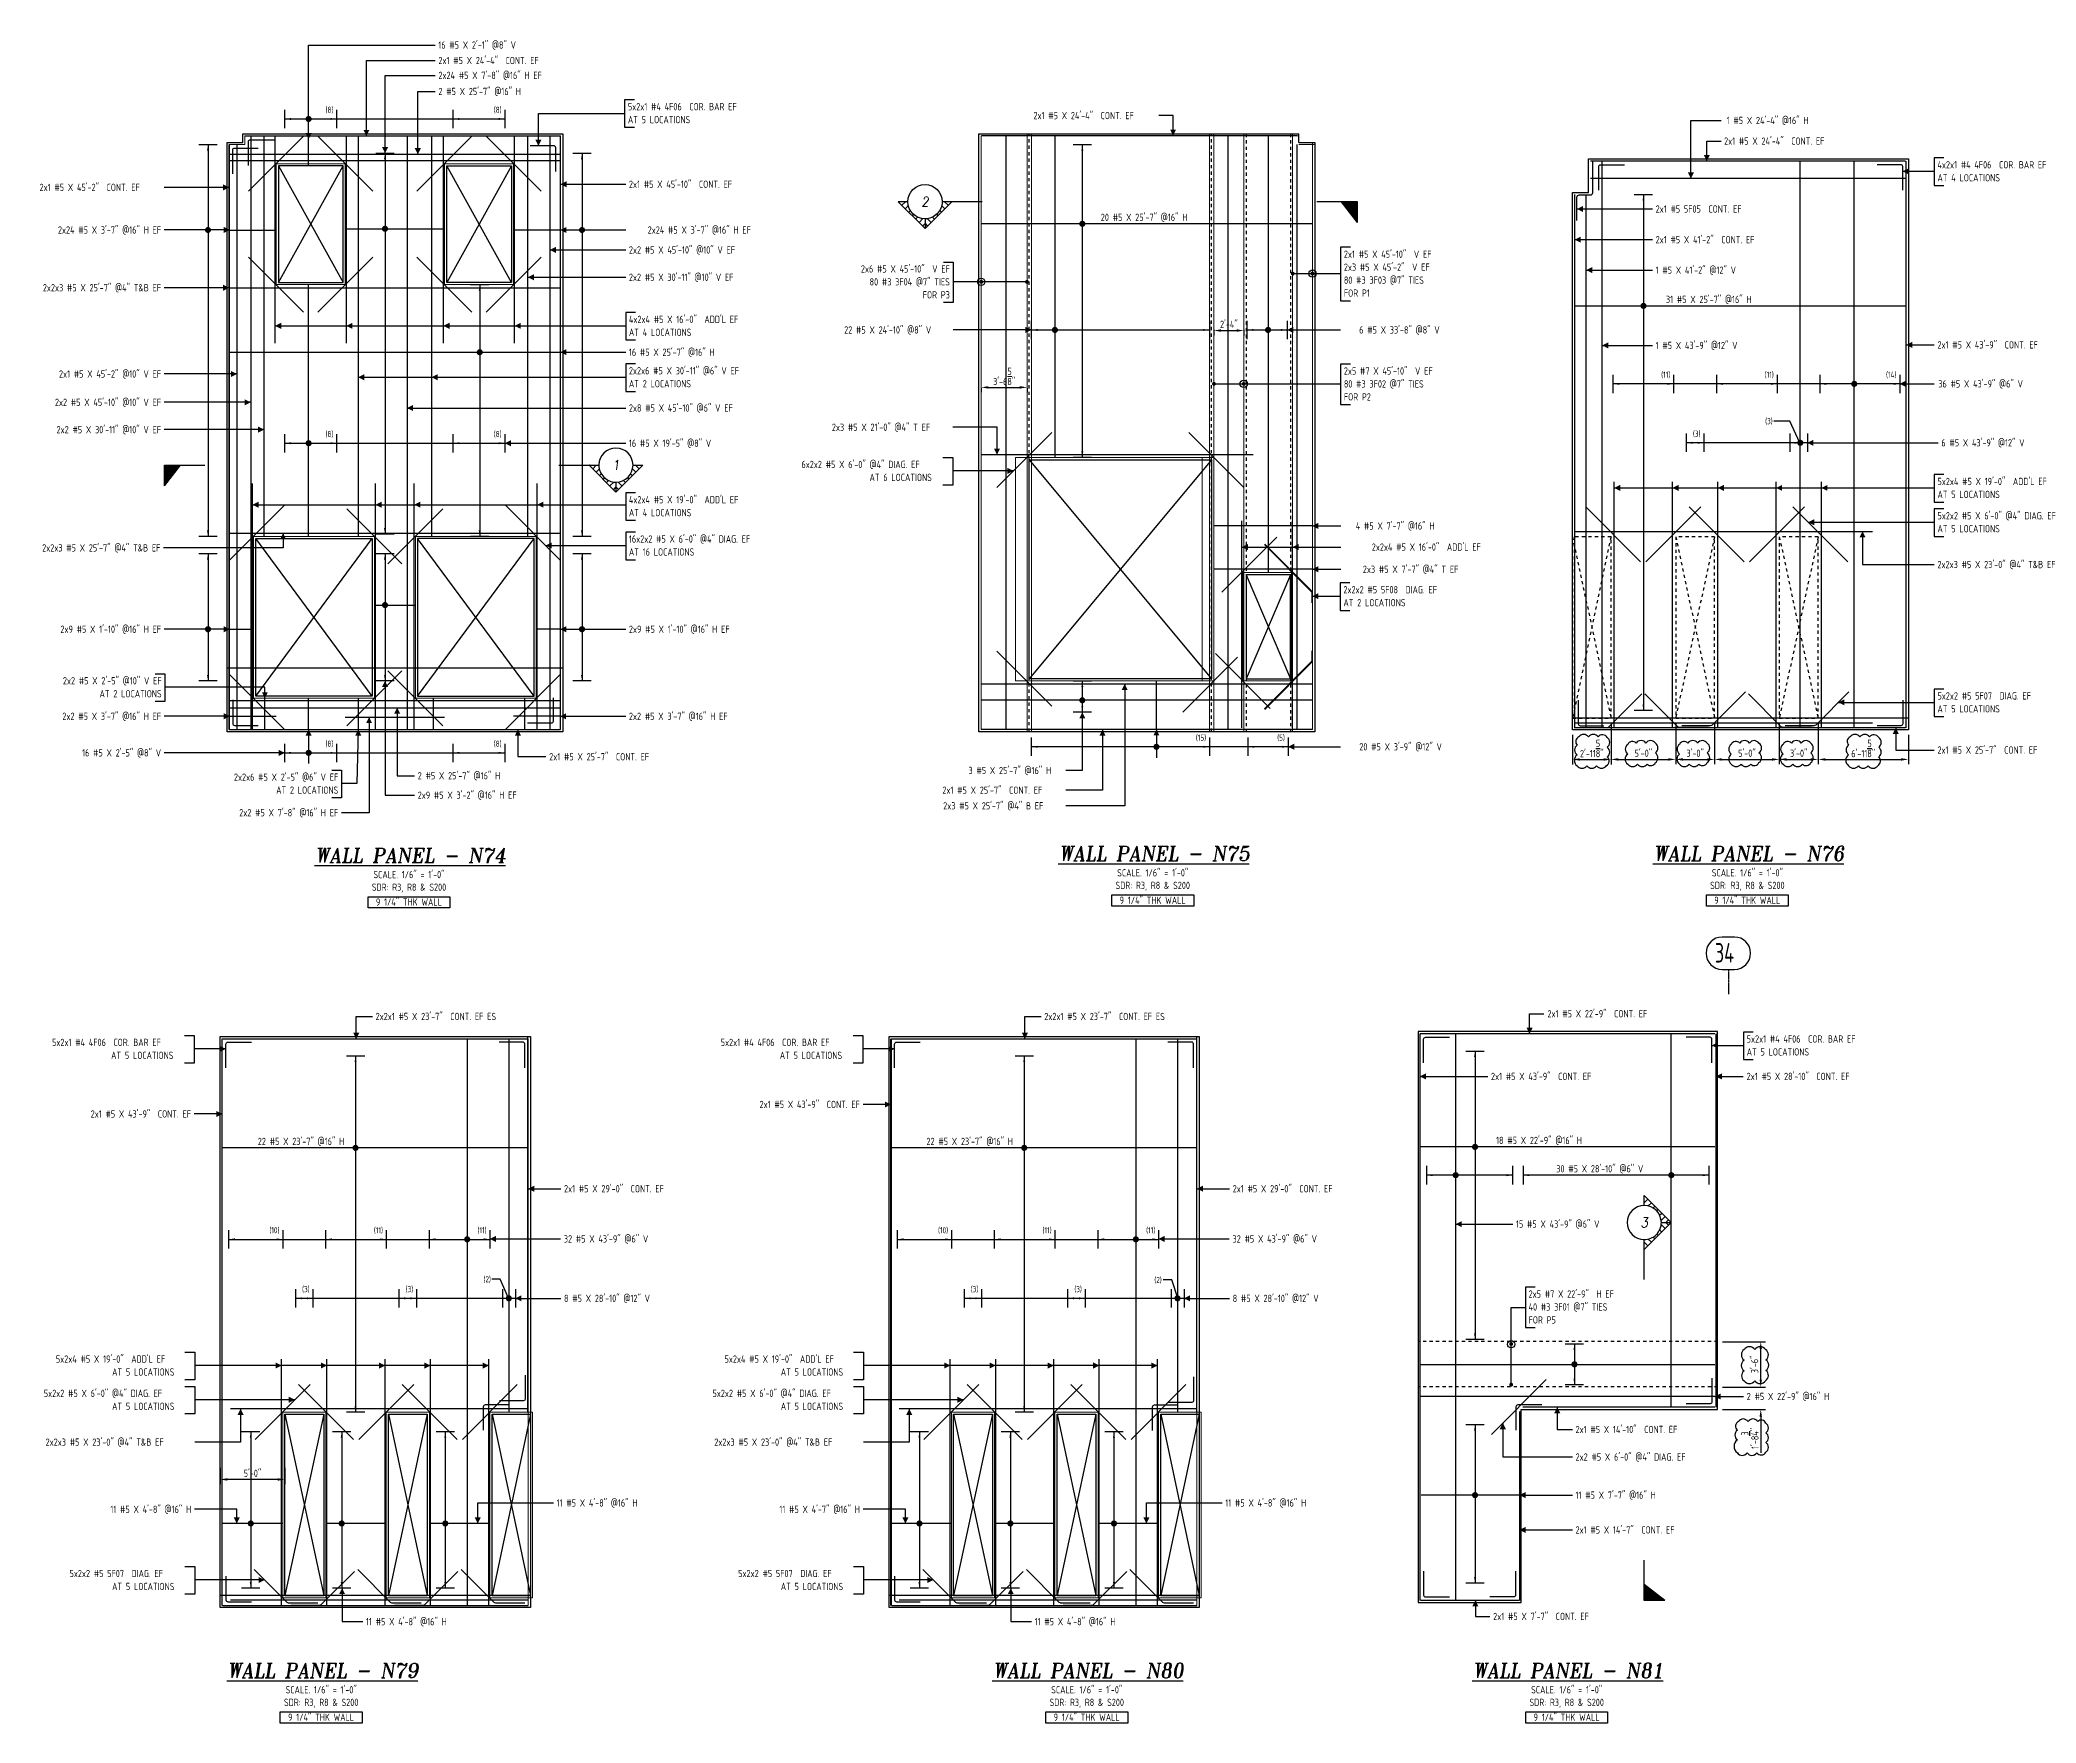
# Model space of a CAD drawing. Header units: inches. Extents: x -3675 to 11984, y -3832 to 1837.
# Drawn here: x 7664 to 9515, y -3403 to -1844 of the extents above; entities that cross this region are included whole.
import ezdxf
from ezdxf.enums import TextEntityAlignment as Align

# ---------------------------------------------------------------- set-up
doc = ezdxf.new("R2010")
doc.units = ezdxf.units.IN
doc.header["$MEASUREMENT"] = 0
doc.linetypes.add('HIDDEN', pattern=[6, 3, -3])
doc.linetypes.add('PHANTOM', pattern=[2.5, 1.25, -0.25, 0.25, -0.25, 0.25, -0.25])
doc.layers.get('0').update_dxf_attribs({"linetype": 'CONTINUOUS'})
doc.layers.get('Defpoints').update_dxf_attribs({"linetype": 'CONTINUOUS'})
for name, color, linetype in [('0-25', 7, 'CONTINUOUS'), ('0-25TEXT', 7, 'CONTINUOUS'), ('0-35', 3, 'CONTINUOUS'), ('0-35TEXT', 3, 'CONTINUOUS'), ('0-50', 10, 'CONTINUOUS'), ('3', 3, 'CONTINUOUS'), ('BAR-LBL', 2, 'CONTINUOUS'), ('DETAIL', 83, 'CONTINUOUS'), ('GRID', 8, 'PHANTOM'), ('Hatch', 253, 'CONTINUOUS'), ('hidden', 7, 'HIDDEN'), ('INTERMEDIATERANGELAY', 7, 'CONTINUOUS'), ('RANGELAY', 7, 'CONTINUOUS'), ('REBARS', 4, 'CONTINUOUS')]:
    doc.layers.add(name, color=color, linetype=linetype)
doc.layers.add('COVER', color=6, linetype='CONTINUOUS', lineweight=0, plot=False)
doc.styles.add('AR', font='ARCHQUIK.shx', dxfattribs={"width": 0.8})
doc.styles.add('ROMANT', font='romant')
doc.dimstyles.new('CADS_DIM_48', dxfattribs={"dimscale": 48, "dimtxt": 0.09375, "dimasz": 0.09375, "dimexe": 0.0625, "dimexo": 0.0625, "dimgap": 0.09375, "dimtad": 0, "dimtih": 1, "dimtoh": 1, "dimzin": 1, "dimdsep": 46, "dimlunit": 4, "dimtxsty": 'AR', "dimblk": 'CLOSED', "dimcen": 0.1875, "dimadec": 0, "dimazin": 0, "dimtfac": 1, "dimtofl": 0, "dimtmove": 0, "dimatfit": 1, "dimldrblk": 'DOTBLANK', "dimfxl": 1, "dimtzin": 0, "dimarcsym": 0})

msp = doc.modelspace()

# ---------------------------------------------------------------- texts
at = {"color": 7, "linetype": 'Continuous', "style": 'ROMANT', "oblique": 9, "width": 0.95}
for s, p in [('%%UWALL PANEL - N74', (8007.80233, -2606.14614)), ('%%UWALL PANEL - N75', (8697.21941, -2604.49812)), ('%%UWALL PANEL - N76', (9248.38516, -2604.48974)), ('%%UWALL PANEL - N79', (7926.42269, -3361.40497)), ('%%UWALL PANEL - N80', (8636.04104, -3361.40497)), ('%%UWALL PANEL - N81', (9080.90447, -3361.40497))]:
    msp.add_text(s, height=13.5, dxfattribs=at).set_placement(p, align=Align.CENTER)
at = {"layer": '0-25TEXT', "style": 'AR', "width": 0.8}
for s, p in [(' (8) ', (7939.37569, -1911.49379)), (' (8) ', (8095.36872, -1911.49379)), (' (8) ', (7939.37569, -2211.90165)), (' (8) ', (8095.36872, -2211.90165)), (' (8) ', (7939.37569, -2498.77794)), (' (8) ', (8095.36872, -2498.77794)), (' (10) ', (7889.41355, -2949.53177)), (' (11) ', (7985.41355, -2949.53177)), (' (11) ', (8081.41355, -2949.53177)), (' (10) ', (8509.22124, -2949.53177)), (' (11) ', (8605.22124, -2949.53177)), (' (11) ', (8701.22124, -2949.53177)), (' (2) ', (8085.45164, -2995.00398)), (' (2) ', (8707.25313, -2995.55407)), (' (3) ', (7917.41355, -3004.13395)), (' (3) ', (8013.41355, -3004.13395)), (' (3) ', (8537.22124, -3004.13395)), (' (3) ', (8633.22124, -3004.13395))]:
    msp.add_text(s, height=5.669291, dxfattribs=at).set_placement(p, align=Align.RIGHT)
for s, p in [(' (11) ', (9178.59504, -2156.91862)), (' (11) ', (9274.59504, -2156.91862)), (' (14) ', (9388.22004, -2156.91862)), (' (3) ', (9273.55414, -2199.94824)), (' (3) ', (9206.59504, -2211.5208)), (' (15) ', (8748.38915, -2493.17369)), (' (5) ', (8821.38915, -2493.17369))]:
    msp.add_text(s, height=5.669291, rotation=359.99999693, dxfattribs=at).set_placement(p, align=Align.RIGHT)
at = {"layer": '0-35TEXT', "style": 'AR', "width": 0.8}
for s, height, p in [('AT 5 LOCATIONS', 6.7498312, (8209.34252, -1921.12476)), ('AT 4 LOCATIONS', 6.7498312, (9423.21973, -1974.98257)), ('FOR P1', 6.749831, (8872.98748, -2081.82349)), ('AT 4 LOCATIONS', 6.7498312, (8210.28744, -2118.18376)), ('AT 2 LOCATIONS', 6.7498312, (8210.28744, -2165.81784)), ('FOR P2', 6.749831, (8872.98748, -2178.00953)), ('AT 6 LOCATIONS', 6.7498312, (8433.29861, -2252.5983)), ('AT 5 LOCATIONS', 6.7498312, (9423.21973, -2268.36903)), ('AT 4 LOCATIONS', 6.7498312, (8210.28744, -2285.25739)), ('AT 5 LOCATIONS', 6.7498312, (9423.21973, -2300.12013)), ('AT 16 LOCATIONS', 6.7498312, (8210.28744, -2321.71819)), ('AT 2 LOCATIONS', 6.7498312, (8872.59457, -2368.64929)), ('AT 5 LOCATIONS', 6.7498312, (9423.21973, -2467.05486)), ('AT 5 LOCATIONS', 6.7498312, (7730.30538, -2788.0707)), ('AT 5 LOCATIONS', 6.7498312, (8350.11307, -2788.0707)), ('AT 5 LOCATIONS', 6.7498312, (9246.37568, -2784.8929)), ('FOR P5', 6.749831, (9044.21239, -3033.20908)), ('AT 5 LOCATIONS', 6.7498312, (7731.23898, -3081.45715)), ('AT 5 LOCATIONS', 6.7498312, (8351.04667, -3081.45715)), ('AT 5 LOCATIONS', 6.7498312, (7731.23898, -3113.20826)), ('AT 5 LOCATIONS', 6.7498312, (8351.04667, -3113.20826)), ('AT 5 LOCATIONS', 6.7498312, (7731.23898, -3280.14298)), ('AT 5 LOCATIONS', 6.7498312, (8351.04667, -3280.14298))]:
    msp.add_text(s, height=height, dxfattribs=at).set_placement(p)
for s, height, p in [('FOR P3', 6.749831, (8507.76446, -2083.4536)), ('AT 2 LOCATIONS', 6.7498312, (7777.15353, -2453.04805)), ('AT 2 LOCATIONS', 6.7498312, (7940.86558, -2542.32997))]:
    msp.add_text(s, height=height, dxfattribs=at).set_placement(p, align=Align.RIGHT)
for s, p in [('SDR: R3, R8 & S200', (8006.43046, -2632.26123)), ('SCALE. 1/6" = 1\'-0"', (8006.43046, -2620.59304)), ('SDR: R3, R8 & S200', (8695.84754, -2630.6132)), ('SCALE. 1/6" = 1\'-0"', (8695.84754, -2618.94501)), ('SDR: R3, R8 & S200', (9247.01328, -2630.60483)), ('SCALE. 1/6" = 1\'-0"', (9247.01328, -2618.93663)), ('9 1/4" THK WALL', (8006.35354, -2646.04925)), ('9 1/4" THK WALL', (8695.77062, -2644.40122)), ('9 1/4" THK WALL', (9246.93636, -2644.39284)), ('SDR: R3, R8 & S200', (7925.05081, -3387.52005)), ('SCALE. 1/6" = 1\'-0"', (7925.05081, -3375.85186)), ('SDR: R3, R8 & S200', (8634.66917, -3387.52005)), ('SCALE. 1/6" = 1\'-0"', (8634.66917, -3375.85186)), ('SDR: R3, R8 & S200', (9079.53259, -3387.52005)), ('SCALE. 1/6" = 1\'-0"', (9079.53259, -3375.85186)), ('9 1/4" THK WALL', (7924.97389, -3401.30807)), ('9 1/4" THK WALL', (8634.59224, -3401.30807)), ('9 1/4" THK WALL', (9079.45567, -3401.30807))]:
    msp.add_text(s, height=6.7498312, dxfattribs=at).set_placement(p, align=Align.CENTER)
at = {"layer": '0-50', "style": 'AR', "width": 0.8}
msp.add_text('34', height=18, dxfattribs=at).set_placement((9216.85008, -2698.74632))
at = {"layer": 'BAR-LBL', "style": 'AR', "width": 0.8}
for s, p in [('16 #5 X 2\'-1" @8" V', (8033.61312, -1852.03185)), ('2x1 #5 X 24\'-4"  CONT. EF', (8033.70441, -1866.36832)), ('2x24 #5 X 7\'-8" @16" H EF', (8033.70441, -1880.1216)), ('2 #5 X 25\'-7" @16" H', (8033.70441, -1895.04631)), ('5x2x1 #4 4F06  COR. BAR EF', (8209.34252, -1909.12602)), ('2x1 #5 X 24\'-4"  CONT. EF', (8585.2854, -1917.36147)), ('1 #5 X 24\'-4" @16" H', (9227.80589, -1921.90093)), ('2x1 #5 X 24\'-4"  CONT. EF', (9225.42886, -1941.01756)), ('4x2x1 #4 4F06  COR. BAR EF', (9423.21973, -1962.98383)), ('2x1 #5 X 45\'-2"  CONT. EF', (7664.00939, -1983.90754)), ('2x1 #5 X 45\'-10"  CONT. EF', (8210.28744, -1981.00383)), ('2x1 #5 5F05  CONT. EF', (9161.96122, -2003.93529)), ('2x2 #5 X 45\'-10" @10" V EF', (8210.28744, -2041.87241)), ('2x1 #5 X 41\'-2"  CONT. EF', (9161.96122, -2032.33954)), ('2x1 #5 X 45\'-10"  V EF', (8872.98748, -2045.82727)), ('2x3 #5 X 45\'-2"  V EF', (8872.98748, -2057.82601)), ('1 #5 X 41\'-2" @12" V', (9161.96122, -2060.58955)), ('2x2 #5 X 30\'-11" @10" V EF', (8210.28744, -2067.17666)), ('80 #3 3F03 @7" TIES', (8872.98748, -2069.82475)), ('4x2x4 #5 X 16\'-0"  ADD\'L EF', (8210.28744, -2106.18502)), ('22 #5 X 24\'-10" @8" V', (8409.82992, -2115.99536)), ('1 #5 X 43\'-9" @12" V', (9161.96122, -2130.3643)), ('2x1 #5 X 43\'-9"  CONT. EF', (9423.21973, -2129.83699)), ('16 #5 X 25\'-7" @16" H', (8210.28744, -2136.6541)), ('2x2x6 #5 X 30\'-11" @6" V EF', (8210.28744, -2153.8191)), ('2x5 #7 X 45\'-10"  V EF', (8872.98748, -2154.01205)), ('80 #3 3F02 @7" TIES', (8872.98748, -2166.01079)), ('36 #5 X 43\'-9" @6" V', (9423.96448, -2165.96256)), ('2x8 #5 X 45\'-10" @6" V EF', (8210.28744, -2188.31743)), ('2x3 #5 X 21\'-0" @4" T EF', (8398.42116, -2206.1734)), ('16 #5 X 19\'-5" @8" V', (8210.28744, -2220.94559)), ('6 #5 X 43\'-9" @12" V', (9426.8119, -2220.56474)), ('6x2x2 #5 X 6\'-0" @4" DIAG. EF', (8370.18703, -2240.59956)), ('5x2x4 #5 X 19\'-0"  ADD\'L EF', (9423.21973, -2256.37029)), ('4x2x4 #5 X 19\'-0"  ADD\'L EF', (8210.28744, -2273.25865)), ('5x2x2 #5 X 6\'-0" @4" DIAG. EF', (9423.21973, -2288.12139)), ('16x2x2 #5 X 6\'-0" @4" DIAG. EF', (8210.28744, -2309.71945)), ('2x2x3 #5 X 23\'-0" @4" T&B EF', (9423.21973, -2333.34273)), ('2x2x2 #5 5F08  DIAG. EF', (8872.59457, -2356.65055)), ('2x9 #5 X 1\'-10" @16" H EF', (8210.2861, -2393.28677)), ('5x2x2 #5 5F07  DIAG. EF', (9423.21973, -2455.05612)), ('2x2 #5 X 3\'-7" @16" H EF', (8210.2861, -2473.95136)), ('2x1 #5 X 25\'-7"  CONT. EF', (9423.21973, -2505.2039)), ('2x1 #5 X 25\'-7"  CONT. EF', (8136.41108, -2511.44517)), ('3 #5 X 25\'-7" @16" H', (8525.04922, -2524.15525)), ('2 #5 X 25\'-7" @16" H', (8014.5097, -2529.01801)), ('2x1 #5 X 25\'-7"  CONT. EF', (8500.84487, -2542.39429)), ('2x9 #5 X 3\'-2" @16" H EF', (8014.5097, -2547.01891)), ('2x3 #5 X 25\'-7" @4" B EF', (8501.58962, -2556.89929)), ('2x2x1 #5 X 23\'-7"  CONT. EF ES', (7975.49699, -2752.03917)), ('2x2x1 #5 X 23\'-7"  CONT. EF ES', (8595.30468, -2752.03917)), ('2x1 #5 X 22\'-9"  CONT. EF', (9061.71773, -2749.52405)), ('5x2x1 #4 4F06  COR. BAR EF', (7675.57222, -2776.07196)), ('5x2x1 #4 4F06  COR. BAR EF', (8295.37991, -2776.07196)), ('5x2x1 #4 4F06  COR. BAR EF', (9246.37568, -2772.89416)), ('2x1 #5 X 43\'-9"  CONT. EF', (9009.35671, -2807.58007)), ('2x1 #5 X 28\'-10"  CONT. EF', (9246.3206, -2807.58007)), ('30 #5 X 28\'-10" @6" V', (9069.89759, -2893.15539)), ('2x1 #5 X 29\'-0"  CONT. EF', (8150.13064, -2911.66936)), ('2x1 #5 X 29\'-0"  CONT. EF', (8769.93833, -2911.66936)), ('15 #5 X 43\'-9" @6" V', (9032.51808, -2944.42668)), ('32 #5 X 43\'-9" @6" V', (8149.99961, -2958.14192)), ('32 #5 X 43\'-9" @6" V', (8769.8073, -2958.14192)), ('8 #5 X 28\'-10" @12" V', (8150.13719, -3013.25649)), ('8 #5 X 28\'-10" @12" V', (8769.94488, -3013.25649)), ('2x5 #7 X 22\'-9"  H EF', (9044.21239, -3009.2116)), ('40 #3 3F01 @7" TIES', (9044.21239, -3021.21034)), ('5x2x4 #5 X 19\'-0"  ADD\'L EF', (7679.11241, -3069.45841)), ('5x2x4 #5 X 19\'-0"  ADD\'L EF', (8298.9201, -3069.45841)), ('5x2x2 #5 X 6\'-0" @4" DIAG. EF', (7667.94117, -3101.20952)), ('5x2x2 #5 X 6\'-0" @4" DIAG. EF', (8287.74886, -3101.20952)), ('2 #5 X 22\'-9" @16" H', (9246.37568, -3104.12916)), ('2x1 #5 X 14\'-10"  CONT. EF', (9087.75562, -3134.71014)), ('2x2x3 #5 X 23\'-0" @4" T&B EF', (7669.61685, -3146.43086)), ('2x2x3 #5 X 23\'-0" @4" T&B EF', (8289.42454, -3146.43086)), ('2x2 #5 X 6\'-0" @4" DIAG. EF', (9087.75562, -3160.19459)), ('11 #5 X 4\'-8" @16" H', (8143.30248, -3202.78696)), ('11 #5 X 4\'-8" @16" H', (8763.11017, -3202.78696)), ('11 #5 X 7\'-7" @16" H', (9087.75562, -3195.53185)), ('2x1 #5 X 14\'-7"  CONT. EF', (9087.75563, -3227.7596)), ('5x2x2 #5 5F07  DIAG. EF', (7691.77315, -3268.14424)), ('5x2x2 #5 5F07  DIAG. EF', (8311.58084, -3268.14424)), ('11 #5 X 4\'-8" @16" H', (7966.5504, -3312.74554)), ('11 #5 X 4\'-8" @16" H', (8586.35809, -3312.74554)), ('2x1 #5 X 7\'-7"  CONT. EF', (9011.40139, -3307.91969))]:
    msp.add_text(s, height=6.7492913, dxfattribs=at).set_placement(p)
for s, p in [('2x24 #5 X 3\'-7" @16" H EF', (7776.65274, -2023.39462)), ('2x24 #5 X 3\'-7" @16" H EF', (8323.30182, -2023.39462)), ('20 #5 X 25\'-7" @16" H', (8727.95003, -2011.66281)), ('2x6 #5 X 45\'-10"  V EF', (8507.76446, -2059.45611)), ('2x2x3 #5 X 25\'-7" @4" T&B EF', (7776.65274, -2076.89142)), ('80 #3 3F04 @7" TIES', (8507.76446, -2071.45486)), ('31 #5 X 25\'-7" @16" H', (9250.8982, -2087.72412)), ('6 #5 X 33\'-8" @8" V', (8961.79884, -2115.99952)), ('2x1 #5 X 45\'-2" @10" V EF', (7776.65274, -2156.7901)), ('2x2 #5 X 45\'-10" @10" V EF', (7776.65274, -2183.05368)), ('2x2 #5 X 30\'-11" @10" V EF', (7776.65274, -2208.35793)), ('4 #5 X 7\'-7" @16" H', (8956.99616, -2297.59695)), ('2x2x3 #5 X 25\'-7" @4" T&B EF', (7776.02311, -2317.92173)), ('2x2x4 #5 X 16\'-0"  ADD\'L EF', (8999.88605, -2317.165)), ('2x3 #5 X 7\'-7" @4" T EF', (8979.15245, -2337.73388)), ('2x9 #5 X 1\'-10" @16" H EF', (7776.65274, -2393.28677)), ('2x2 #5 X 2\'-5" @10" V EF', (7777.15353, -2441.04931)), ('2x2 #5 X 3\'-7" @16" H EF', (7776.65274, -2473.95136)), ('20 #5 X 3\'-9" @12" V', (8963.8469, -2502.21763)), ('16 #5 X 2\'-5" @8" V', (7776.65274, -2507.82188)), ('2x2x6 #5 X 2\'-5" @6" V EF', (7940.86558, -2530.33123)), ('2x2 #5 X 7\'-8" @16" H EF', (7940.86558, -2563.28827)), ('2x1 #5 X 43\'-9"  CONT. EF', (8424.39209, -2833.54616)), ('2x1 #5 X 43\'-9"  CONT. EF', (7804.37424, -2842.37465)), ('22 #5 X 23\'-7" @16" H', (7946.42845, -2867.81225)), ('22 #5 X 23\'-7" @16" H', (8566.23614, -2867.81225)), ('18 #5 X 22\'-9" @16" H', (9093.67053, -2866.89342)), ('11 #5 X 4\'-8" @16" H', (7804.54631, -3208.68711)), ('11 #5 X 4\'-7" @16" H', (8424.354, -3208.68711))]:
    msp.add_text(s, height=6.7492913, dxfattribs=at).set_placement(p, align=Align.RIGHT)

# ---------------------------------------------------------------- blocks, each defined once
blk = doc.blocks.new('leadrblk')
blk.add_lwpolyline([(0, 0, 0, 1, 0), (1, 0, 1, 1, 0)], format="xyseb")
blk = doc.blocks.new('_DotBlank')
at = {"layer": '0-35', "color": 0, "lineweight": -2}
blk.add_line((-0.5, 0), (-1, 0), dxfattribs=at)
blk.add_circle((0, 0), 0.5, dxfattribs=at)
blk = doc.blocks.new('*D491')
at = {"layer": 'Defpoints', "color": 0, "transparency": 16777216}
for p in [(9219.4, -3092), (9259.4, -3092), (9219.4, -3112.7)]:
    blk.add_point(p, dxfattribs=at)
at = {"layer": 'DETAIL', "color": 0, "lineweight": -2, "transparency": 16777216}
for p, q in [((9259.4, -3085.2), (9259.4, -3078.5)), ((9223.9, -3092), (9263.9, -3092)), ((9223.9, -3112.7), (9263.9, -3112.7)), ((9259.4, -3119.5), (9259.4, -3153.1))]:
    blk.add_line(p, q, dxfattribs=at)
at = {"layer": 'DETAIL', "color": 0, "transparency": 16777216}
for points in [[(9258.3, -3085.2), (9260.5, -3085.2), (9259.4, -3092)], [(9258.3, -3119.5), (9260.5, -3119.5), (9259.4, -3112.7)]]:
    blk.add_solid(points, dxfattribs=at)
at = {"layer": 'DETAIL', "color": 0, "transparency": 16777216, "insert": (9249.3, -3139.6), "char_height": 6.75, "attachment_point": 5, "rotation": 90, "style": 'AR'}
blk.add_mtext('1\'-8{\\H1.000000x;\\S3/4;}"', dxfattribs=at)
blk = doc.blocks.new('*D492')
at = {"layer": 'Defpoints', "color": 0, "transparency": 16777216}
for p in [(9219.4, -3050), (9259.4, -3050), (9219.4, -3092)]:
    blk.add_point(p, dxfattribs=at)
at = {"layer": 'DETAIL', "color": 0, "lineweight": -2, "transparency": 16777216}
for p, q in [((9223.9, -3050), (9263.9, -3050)), ((9259.4, -3085.2), (9259.4, -3056.7)), ((9223.9, -3092), (9263.9, -3092))]:
    blk.add_line(p, q, dxfattribs=at)
at = {"layer": 'DETAIL', "color": 0, "transparency": 16777216}
for points in [[(9258.3, -3056.7), (9260.5, -3056.7), (9259.4, -3050)], [(9258.3, -3085.2), (9260.5, -3085.2), (9259.4, -3092)]]:
    blk.add_solid(points, dxfattribs=at)
at = {"layer": 'DETAIL', "color": 0, "transparency": 16777216, "insert": (9253.7, -3071), "char_height": 6.75, "attachment_point": 5, "rotation": 90, "style": 'AR'}
blk.add_mtext('3\'-6"', dxfattribs=at)
blk = doc.blocks.new('SECTARO')
at = {"linetype": 'Continuous'}
blk.add_line((33.3, 17), (20.1, 0), dxfattribs=at)
for p, q in [((33.3, 17), (33.3, 0)), ((33.3, 0), (0, 0))]:
    blk.add_line(p, q)
for points in [[(33.3, 0), (33.3, 17), (33.3, 0), (20.1, 0)], [(33.3, 17), (20.1, 0), (33.3, 0), (33.3, 17)]]:
    blk.add_solid(points, dxfattribs=at)
blk = doc.blocks.new('*X3')
at = {"color": 0, "linetype": 'Continuous'}
for p, q in [((-1.108, 0.278), (-1.075, 0.312)), ((-1.081, 0.217), (-1.031, 0.267)), ((-1.013, 0.197), (-0.986, 0.223)), ((-0.96, 0.161), (-0.942, 0.179)), ((-0.92, 0.112), (-0.898, 0.135)), ((-0.895, 0.05), (-0.854, 0.091)), ((-0.856, 0), (-0.81, 0.046)), ((-0.768, 0), (-0.765, 0.002))]:
    blk.add_line(p, q, dxfattribs=at)
blk = doc.blocks.new('*X2')
at = {"color": 0, "linetype": 'Continuous'}
for p, q in [((-1.108, 0.278), (-1.075, 0.312)), ((-0.96, 0.161), (-0.942, 0.179)), ((-0.856, 0), (-0.81, 0.046))]:
    blk.add_line(p, q, dxfattribs=at)
blk = doc.blocks.new('SECTNU')
at = {"linetype": 'Continuous'}
blk.add_line((-24.7, 0), (-32.8, 0), dxfattribs=at)
blk.add_line((0, 0), (-24.7, 0))
at = {"layer": '3'}
for p, q in [((-68.9, 0), (-46.8, 22.1)), ((-60.8, 0), (-68.9, 0))]:
    blk.add_line(p, q, dxfattribs=at)
at = {"layer": '3', "linetype": 'Continuous'}
blk.add_line((-46.8, 14), (-46.8, 22.1), dxfattribs=at)
at = {"layer": '3'}
for points in [[(-46.8, 22.1), (-24.7, 0), (-32.8, 0, 1)], [(-32.8, 0, 0.414214), (-46.8, 14)]]:
    blk.add_lwpolyline(points, format="xyb", dxfattribs=at)
for start, end in [(90, 180), (180, 0)]:
    blk.add_arc((-46.8, 0), 14, start, end, dxfattribs=at)
at = {"linetype": 'Continuous', "xscale": -64, "yscale": 64, "zscale": 64, "rotation": 359.9999999999999}
blk.add_blockref('*X3', (-117.7, 0), dxfattribs=at)
at = {"linetype": 'Continuous', "xscale": 64, "yscale": 64, "zscale": 64}
for name in ['*X3', '*X2']:
    blk.add_blockref(name, (24.1, 0), dxfattribs=at)
at = {"linetype": 'Continuous', "style": 'ROMANT', "oblique": 9, "width": 0.9}
blk.add_attdef('NO', text='', height=8, dxfattribs=at).set_placement((-46.8, 0), align=Align.MIDDLE)
blk = doc.blocks.new('*D493')
at = {"layer": 'Defpoints', "color": 0, "transparency": 16777216}
for p in [(9120.6, -2472.2), (9085, -2483.2), (9120.6, -2510.6)]:
    blk.add_point(p, dxfattribs=at)
at = {"layer": 'DETAIL', "color": 0, "lineweight": -2, "transparency": 16777216}
for p, q in [((9120.6, -2476.7), (9120.6, -2515.1)), ((9085, -2487.7), (9085, -2515.1)), ((9091.7, -2510.6), (9113.8, -2510.6))]:
    blk.add_line(p, q, dxfattribs=at)
at = {"layer": 'DETAIL', "color": 0, "transparency": 16777216}
for points in [[(9091.7, -2509.4), (9091.7, -2511.7), (9085, -2510.6)], [(9113.8, -2509.4), (9113.8, -2511.7), (9120.6, -2510.6)]]:
    blk.add_solid(points, dxfattribs=at)
at = {"layer": 'DETAIL', "color": 0, "transparency": 16777216, "insert": (9102.8, -2500.4), "char_height": 6.75, "attachment_point": 5, "style": 'AR'}
blk.add_mtext('2\'-11{\\H1.000000x;\\S5/8;}"', dxfattribs=at)
blk = doc.blocks.new('*D494')
at = {"layer": 'Defpoints', "color": 0, "transparency": 16777216}
for p in [(9120.6, -2472.2), (9180.6, -2472.2), (9180.6, -2510.5)]:
    blk.add_point(p, dxfattribs=at)
at = {"layer": 'DETAIL', "color": 0, "lineweight": -2, "transparency": 16777216}
for p, q in [((9120.6, -2476.7), (9120.6, -2515)), ((9180.6, -2476.7), (9180.6, -2515)), ((9127.3, -2510.5), (9173.8, -2510.5))]:
    blk.add_line(p, q, dxfattribs=at)
at = {"layer": 'DETAIL', "color": 0, "transparency": 16777216}
for points in [[(9127.3, -2509.4), (9127.3, -2511.7), (9120.6, -2510.5)], [(9173.8, -2509.4), (9173.8, -2511.7), (9180.6, -2510.5)]]:
    blk.add_solid(points, dxfattribs=at)
at = {"layer": 'DETAIL', "color": 0, "transparency": 16777216, "insert": (9150.6, -2504.8), "char_height": 6.75, "attachment_point": 5, "style": 'AR'}
blk.add_mtext('5\'-0"', dxfattribs=at)
blk = doc.blocks.new('*D495')
at = {"layer": 'Defpoints', "color": 0, "transparency": 16777216}
for p in [(9180.6, -2472.2), (9216.6, -2472.2), (9216.6, -2510.5)]:
    blk.add_point(p, dxfattribs=at)
at = {"layer": 'DETAIL', "color": 0, "lineweight": -2, "transparency": 16777216}
for p, q in [((9180.6, -2476.7), (9180.6, -2515)), ((9216.6, -2476.7), (9216.6, -2515)), ((9187.3, -2510.5), (9209.8, -2510.5))]:
    blk.add_line(p, q, dxfattribs=at)
at = {"layer": 'DETAIL', "color": 0, "transparency": 16777216}
for points in [[(9187.3, -2509.4), (9187.3, -2511.7), (9180.6, -2510.5)], [(9209.8, -2509.4), (9209.8, -2511.7), (9216.6, -2510.5)]]:
    blk.add_solid(points, dxfattribs=at)
at = {"layer": 'DETAIL', "color": 0, "transparency": 16777216, "insert": (9198.6, -2504.8), "char_height": 6.75, "attachment_point": 5, "style": 'AR'}
blk.add_mtext('3\'-0"', dxfattribs=at)
blk = doc.blocks.new('*D496')
at = {"layer": 'Defpoints', "color": 0, "transparency": 16777216}
for p in [(9216.6, -2472.2), (9276.6, -2472.2), (9276.6, -2510.5)]:
    blk.add_point(p, dxfattribs=at)
at = {"layer": 'DETAIL', "color": 0, "lineweight": -2, "transparency": 16777216}
for p, q in [((9216.6, -2476.7), (9216.6, -2515)), ((9276.6, -2476.7), (9276.6, -2515)), ((9223.3, -2510.5), (9269.8, -2510.5))]:
    blk.add_line(p, q, dxfattribs=at)
at = {"layer": 'DETAIL', "color": 0, "transparency": 16777216}
for points in [[(9223.3, -2509.4), (9223.3, -2511.7), (9216.6, -2510.5)], [(9269.8, -2509.4), (9269.8, -2511.7), (9276.6, -2510.5)]]:
    blk.add_solid(points, dxfattribs=at)
at = {"layer": 'DETAIL', "color": 0, "transparency": 16777216, "insert": (9246.6, -2504.8), "char_height": 6.75, "attachment_point": 5, "style": 'AR'}
blk.add_mtext('5\'-0"', dxfattribs=at)
blk = doc.blocks.new('*D497')
at = {"layer": 'Defpoints', "color": 0, "transparency": 16777216}
for p in [(9276.6, -2472.2), (9312.6, -2472.2), (9312.6, -2510.5)]:
    blk.add_point(p, dxfattribs=at)
at = {"layer": 'DETAIL', "color": 0, "lineweight": -2, "transparency": 16777216}
for p, q in [((9276.6, -2476.7), (9276.6, -2515)), ((9312.6, -2476.7), (9312.6, -2515)), ((9283.3, -2510.5), (9305.8, -2510.5))]:
    blk.add_line(p, q, dxfattribs=at)
at = {"layer": 'DETAIL', "color": 0, "transparency": 16777216}
for points in [[(9283.3, -2509.4), (9283.3, -2511.7), (9276.6, -2510.5)], [(9305.8, -2509.4), (9305.8, -2511.7), (9312.6, -2510.5)]]:
    blk.add_solid(points, dxfattribs=at)
at = {"layer": 'DETAIL', "color": 0, "transparency": 16777216, "insert": (9294.6, -2504.8), "char_height": 6.75, "attachment_point": 5, "style": 'AR'}
blk.add_mtext('3\'-0"', dxfattribs=at)
blk = doc.blocks.new('*D498')
at = {"layer": 'Defpoints', "color": 0, "transparency": 16777216}
for p in [(9312.6, -2472.2), (9396.2, -2483.2), (9396.2, -2510.5)]:
    blk.add_point(p, dxfattribs=at)
at = {"layer": 'DETAIL', "color": 0, "lineweight": -2, "transparency": 16777216}
for p, q in [((9312.6, -2476.7), (9312.6, -2515)), ((9396.2, -2487.7), (9396.2, -2515)), ((9319.3, -2510.5), (9389.5, -2510.5))]:
    blk.add_line(p, q, dxfattribs=at)
at = {"layer": 'DETAIL', "color": 0, "transparency": 16777216}
for points in [[(9319.3, -2509.4), (9319.3, -2511.7), (9312.6, -2510.5)], [(9389.5, -2509.4), (9389.5, -2511.7), (9396.2, -2510.5)]]:
    blk.add_solid(points, dxfattribs=at)
at = {"layer": 'DETAIL', "color": 0, "transparency": 16777216, "insert": (9354.4, -2500.4), "char_height": 6.75, "attachment_point": 5, "style": 'AR'}
blk.add_mtext('6\'-11{\\H1.000000x;\\S5/8;}"', dxfattribs=at)
blk = doc.blocks.new('*D514')
at = {"layer": 'COVER', "color": 0, "lineweight": -2, "transparency": 16777216}
for p, q in [((7831.4, -3167), (7831.4, -3182.1)), ((7884.7, -3177.6), (7838.2, -3177.6)), ((7891.4, -3167), (7891.4, -3182.1))]:
    blk.add_line(p, q, dxfattribs=at)
at = {"layer": 'COVER', "color": 0, "transparency": 16777216}
for points in [[(7838.2, -3176.5), (7838.2, -3178.8), (7831.4, -3177.6)], [(7884.7, -3176.5), (7884.7, -3178.8), (7891.4, -3177.6)]]:
    blk.add_solid(points, dxfattribs=at)
at = {"layer": 'Defpoints', "color": 0, "transparency": 16777216}
for p in [(7831.4, -3162.5), (7891.4, -3162.5), (7831.4, -3177.6)]:
    blk.add_point(p, dxfattribs=at)
at = {"layer": 'COVER', "color": 0, "transparency": 16777216, "insert": (7861.4, -3171.9), "char_height": 6.75, "attachment_point": 5, "style": 'AR'}
blk.add_mtext('5\'-0"', dxfattribs=at)
blk = doc.blocks.new('*D489')
at = {"layer": 'COVER', "color": 0, "lineweight": -2, "transparency": 16777216}
for p, q in [((8536.8, -2166.7), (8536.8, -2170.3)), ((8543.5, -2165.8), (8572.6, -2165.8)), ((8579.4, -2166.7), (8579.4, -2170.3))]:
    blk.add_line(p, q, dxfattribs=at)
at = {"layer": 'COVER', "color": 0, "transparency": 16777216}
for points in [[(8543.5, -2164.7), (8543.5, -2167), (8536.8, -2165.8)], [(8572.6, -2164.7), (8572.6, -2167), (8579.4, -2165.8)]]:
    blk.add_solid(points, dxfattribs=at)
at = {"layer": 'Defpoints', "color": 0, "transparency": 16777216}
for p in [(8536.8, -2162.2), (8579.4, -2162.2), (8579.4, -2165.8)]:
    blk.add_point(p, dxfattribs=at)
at = {"layer": 'COVER', "color": 0, "transparency": 16777216, "insert": (8558.1, -2155.7), "char_height": 6.75, "attachment_point": 5, "style": 'AR'}
blk.add_mtext('3\'-6{\\H1.000000x;\\S5/8;}"', dxfattribs=at)
blk = doc.blocks.new('*D490')
at = {"layer": 'COVER', "color": 0, "lineweight": -2, "transparency": 16777216}
for p, q in [((8752.4, -2112.2), (8752.4, -2117.7)), ((8759.1, -2113.2), (8773.6, -2113.2)), ((8780.4, -2112.2), (8780.4, -2117.7))]:
    blk.add_line(p, q, dxfattribs=at)
at = {"layer": 'COVER', "color": 0, "transparency": 16777216}
for points in [[(8759.1, -2112), (8759.1, -2114.3), (8752.4, -2113.2)], [(8773.6, -2112), (8773.6, -2114.3), (8780.4, -2113.2)]]:
    blk.add_solid(points, dxfattribs=at)
at = {"layer": 'Defpoints', "color": 0, "transparency": 16777216}
for p in [(8752.4, -2107.7), (8780.4, -2107.7), (8780.4, -2113.2)]:
    blk.add_point(p, dxfattribs=at)
at = {"layer": 'COVER', "color": 0, "transparency": 16777216, "insert": (8766.4, -2107.4), "char_height": 6.75, "attachment_point": 5, "style": 'AR'}
blk.add_mtext('2\'-4"', dxfattribs=at)
blk = doc.blocks.new('rendmark')
at = {"color": 4}
blk.add_line((0, -3), (0, 3), dxfattribs=at)
blk = doc.blocks.new('rarrow')
at = {"color": 7}
blk.add_solid([(2, -0.33), (2, 0.33), (0, 0)], dxfattribs=at)
blk = doc.blocks.new('*U1348', base_point=(8821.4, -2498.8))
at = {"layer": 'INTERMEDIATERANGELAY'}
blk.add_line((8784.4, -2498.8), (8748.4, -2498.8), dxfattribs=at)
at = {"layer": 'RANGELAY'}
for p, q in [((8748.4, -2498.8), (8583.4, -2498.8)), ((8821.4, -2498.8), (8784.4, -2498.8))]:
    blk.add_line(p, q, dxfattribs=at)
at = {"layer": 'RANGELAY', "xscale": 2.834645669291339, "yscale": 2.834645669291339}
for name, p, rotation in [('rendmark', (8583.4, -2498.8), 359.999996929531), ('rendmark', (8748.4, -2498.8), 180), ('rendmark', (8784.4, -2498.8), 359.999996929531), ('rendmark', (8821.4, -2498.8), 180), ('rarrow', (8583.4, -2498.8), 359.999996929531), ('rarrow', (8748.4, -2498.8), 180), ('rarrow', (8784.4, -2498.8), 359.999996929531), ('rarrow', (8821.4, -2498.8), 180)]:
    blk.add_blockref(name, p, dxfattribs=dict(at, rotation=rotation))
blk = doc.blocks.new('VPM74AFE')
at = {"const_width": 1}
blk.add_lwpolyline([(-0.5, 0, 1), (0.5, 0, 1)], format="xyb", close=True, dxfattribs=at)
blk = doc.blocks.new('*U1254', base_point=(8752.4, -2162.6))
at = {"layer": 'REBARS', "color": 0, "const_width": 1.8}
for points in [[(8752.6, -2161.7, 1), (8752.6, -2163.5, 1), (8752.6, -2161.7)], [(8780.2, -2163.5, 1), (8780.2, -2161.7, 1), (8780.2, -2163.5)]]:
    blk.add_lwpolyline(points, format="xyb", dxfattribs=at)
at = {"layer": 'REBARS', "color": 0}
blk.add_lwpolyline([(8752.6, -2162.6), (8780.2, -2162.6)], dxfattribs=at)
blk = doc.blocks.new('*U1253', base_point=(8579.4, -2068.1))
at = {"layer": 'REBARS', "color": 0, "const_width": 1.8}
for points in [[(8537, -2067.2, 1), (8537, -2069, 1), (8537, -2067.2)], [(8579.2, -2069, 1), (8579.2, -2067.2, 1), (8579.2, -2069)]]:
    blk.add_lwpolyline(points, format="xyb", dxfattribs=at)
at = {"layer": 'REBARS', "color": 0}
blk.add_lwpolyline([(8579.2, -2068.1), (8537, -2068.1)], dxfattribs=at)
blk = doc.blocks.new('*U1252', base_point=(8825.4, -2060.5))
at = {"layer": 'REBARS', "color": 0, "const_width": 1.8}
for points in [[(8825.6, -2059.6, 1), (8825.6, -2061.4, 1), (8825.6, -2059.6)], [(8843.8, -2061.4, 1), (8843.8, -2059.6, 1), (8843.8, -2061.4)]]:
    blk.add_lwpolyline(points, format="xyb", dxfattribs=at)
at = {"layer": 'REBARS', "color": 0}
blk.add_lwpolyline([(8825.6, -2060.5), (8843.8, -2060.5)], dxfattribs=at)
blk = doc.blocks.new('*U960', base_point=(8829.8, -2482.9))
at = {"layer": 'REBARS', "color": 0}
blk.add_lwpolyline([(8829.5, -2482.9), (8829.5, -1940.9)], dxfattribs=at)
blk = doc.blocks.new('*U558', base_point=(8765.5, -2482.9))
at = {"layer": 'REBARS', "color": 0}
blk.add_lwpolyline([(8765.9, -2482.9), (8765.9, -1932.9)], dxfattribs=at)
blk = doc.blocks.new('*U1251', base_point=(8783.4, -2112.6))
at = {"layer": 'RANGELAY'}
blk.add_line((8783.4, -2112.6), (8820.4, -2112.6), dxfattribs=at)
at = {"layer": 'RANGELAY', "xscale": 2.834645669291339, "yscale": 2.834645669291339}
for name in ['rendmark', 'rarrow']:
    blk.add_blockref(name, (8783.4, -2112.6), dxfattribs=at)
at = {"layer": 'RANGELAY', "xscale": 2.834645669291339, "yscale": 2.834645669291339, "rotation": 179.999996929531}
for name in ['rendmark', 'rarrow']:
    blk.add_blockref(name, (8820.4, -2112.6), dxfattribs=at)
blk = doc.blocks.new('VPM74B53')
at = {"const_width": 1}
blk.add_lwpolyline([(-0.5, 0, 1), (0.5, 0, 1)], format="xyb", close=True, dxfattribs=at)
blk = doc.blocks.new('*U559', base_point=(8803, -1933.4))
at = {"layer": 'REBARS', "color": 0}
blk.add_lwpolyline([(8802.7, -1933.4), (8802.7, -2337.4)], dxfattribs=at)
blk = doc.blocks.new('*U1250', base_point=(8583.4, -2112.6))
at = {"layer": 'RANGELAY'}
blk.add_line((8583.4, -2112.6), (8748.4, -2112.6), dxfattribs=at)
at = {"layer": 'RANGELAY', "xscale": 2.834645669291339, "yscale": 2.834645669291339}
for name in ['rendmark', 'rarrow']:
    blk.add_blockref(name, (8583.4, -2112.6), dxfattribs=at)
at = {"layer": 'RANGELAY', "xscale": 2.834645669291339, "yscale": 2.834645669291339, "rotation": 179.999996929531}
for name in ['rendmark', 'rarrow']:
    blk.add_blockref(name, (8748.4, -2112.6), dxfattribs=at)
blk = doc.blocks.new('VPM74B66')
at = {"const_width": 1}
blk.add_lwpolyline([(-0.5, 0, 1), (0.5, 0, 1)], format="xyb", close=True, dxfattribs=at)
blk = doc.blocks.new('*U560', base_point=(8605.5, -1932.9))
at = {"layer": 'REBARS', "color": 0}
blk.add_lwpolyline([(8605.2, -1932.9), (8605.2, -2230.9)], dxfattribs=at)
blk = doc.blocks.new('*U1151', base_point=(8698.9, -2482.9))
at = {"layer": 'REBARS', "color": 0}
blk.add_lwpolyline([(8699.2, -2482.9), (8699.2, -2437.9)], dxfattribs=at)
blk = doc.blocks.new('*U781', base_point=(8829.4, -1933.2))
at = {"layer": 'REBARS', "color": 0}
blk.add_lwpolyline([(8829.4, -1932.9), (8537.4, -1932.9)], dxfattribs=at)
blk = doc.blocks.new('*U1347', base_point=(8630.6, -1940.9))
at = {"layer": 'RANGELAY'}
blk.add_line((8630.6, -1940.9), (8630.6, -2230.9), dxfattribs=at)
at = {"layer": 'RANGELAY', "xscale": 2.834645669291339, "yscale": 2.834645669291339}
for name, p, rotation in [('rendmark', (8630.6, -1940.9), 269.9999999999999), ('rarrow', (8630.6, -1940.9), 269.9999999999999), ('rendmark', (8630.6, -2230.9), 89.999996929531), ('rarrow', (8630.6, -2230.9), 89.999996929531)]:
    blk.add_blockref(name, p, dxfattribs=dict(at, rotation=rotation))
blk = doc.blocks.new('VPM74B90')
at = {"const_width": 1}
blk.add_lwpolyline([(-0.5, 0, 1), (0.5, 0, 1)], format="xyb", close=True, dxfattribs=at)
blk = doc.blocks.new('*U680', base_point=(8843.8, -2014.6))
at = {"layer": 'REBARS', "color": 0}
blk.add_lwpolyline([(8843.8, -2014.3), (8536.8, -2014.3)], dxfattribs=at)
blk = doc.blocks.new('*U1346', base_point=(8630.6, -2437.9))
at = {"layer": 'RANGELAY'}
blk.add_line((8630.6, -2437.9), (8630.6, -2466.9), dxfattribs=at)
at = {"layer": 'RANGELAY', "xscale": 2.834645669291339, "yscale": 2.834645669291339}
for name, p, rotation in [('rendmark', (8630.6, -2437.9), 269.9999999999999), ('rarrow', (8630.6, -2437.9), 269.9999999999999), ('rendmark', (8630.6, -2466.9), 89.999996929531), ('rarrow', (8630.6, -2466.9), 89.999996929531)]:
    blk.add_blockref(name, p, dxfattribs=dict(at, rotation=rotation))
blk = doc.blocks.new('VPM74BA0')
at = {"const_width": 1}
blk.add_lwpolyline([(-0.5, 0, 1), (0.5, 0, 1)], format="xyb", close=True, dxfattribs=at)
blk = doc.blocks.new('*U696', base_point=(8844, -2456.1))
at = {"layer": 'REBARS', "color": 0}
blk.add_lwpolyline([(8844, -2455.8), (8537, -2455.8)], dxfattribs=at)
blk = doc.blocks.new('*U986', base_point=(8559.8, -2482.9))
at = {"layer": 'REBARS', "color": 0}
blk.add_lwpolyline([(8560.1, -2482.9), (8560.1, -1932.9)], dxfattribs=at)
blk = doc.blocks.new('*U695', base_point=(8843.8, -2483.2))
at = {"layer": 'REBARS', "color": 0}
blk.add_lwpolyline([(8843.8, -2482.9), (8536.8, -2482.9)], dxfattribs=at)
blk = doc.blocks.new('*U1019', base_point=(8825, -2481.4))
at = {"layer": 'REBARS', "color": 0}
blk.add_lwpolyline([(8825.3, -2481.4), (8825.3, -2289.4)], dxfattribs=at)
blk = doc.blocks.new('*U1020', base_point=(8778.8, -2481.4))
at = {"layer": 'REBARS', "color": 0}
blk.add_lwpolyline([(8778.5, -2481.4), (8778.5, -2289.4)], dxfattribs=at)
blk = doc.blocks.new('*U819', base_point=(8759.5, -2355.3))
at = {"layer": 'REBARS', "color": 0}
blk.add_lwpolyline([(8759.8, -2355.6), (8810.7, -2304.7)], dxfattribs=at)
blk = doc.blocks.new('*U820', base_point=(8753.7, -2412.6))
at = {"layer": 'REBARS', "color": 0}
blk.add_lwpolyline([(8753.9, -2412.4), (8804.8, -2463.3)], dxfattribs=at)
blk = doc.blocks.new('*U821', base_point=(8780.5, -2258.3))
at = {"layer": 'REBARS', "color": 0}
blk.add_lwpolyline([(8780.3, -2258.5), (8729.4, -2207.6)], dxfattribs=at)
blk = doc.blocks.new('*U822', base_point=(8551.3, -2258.3))
at = {"layer": 'REBARS', "color": 0}
blk.add_lwpolyline([(8551.5, -2258.5), (8602.4, -2207.6)], dxfattribs=at)
blk = doc.blocks.new('*U823', base_point=(8774.7, -2416))
at = {"layer": 'REBARS', "color": 0}
blk.add_lwpolyline([(8774.5, -2415.7), (8723.6, -2466.7)], dxfattribs=at)
blk = doc.blocks.new('*U824', base_point=(8551.3, -2410.4))
at = {"layer": 'REBARS', "color": 0}
blk.add_lwpolyline([(8551.5, -2410.2), (8602.4, -2461.1)], dxfattribs=at)
blk = doc.blocks.new('*U1168', base_point=(8843.6, -2294.5))
at = {"layer": 'REBARS', "color": 0}
blk.add_lwpolyline([(8843.6, -2294.2), (8752.6, -2294.2)], dxfattribs=at)
blk = doc.blocks.new('*U561', base_point=(8536.8, -2227.9))
at = {"layer": 'REBARS', "color": 0}
blk.add_lwpolyline([(8536.8, -2228.2), (8788.8, -2228.2)], dxfattribs=at)
blk = doc.blocks.new('*U694', base_point=(8536.8, -2440.9))
at = {"layer": 'REBARS', "color": 0}
blk.add_lwpolyline([(8536.8, -2440.5), (8843.8, -2440.5)], dxfattribs=at)
blk = doc.blocks.new('*U1167', base_point=(8843.6, -2334.7))
at = {"layer": 'REBARS', "color": 0}
blk.add_lwpolyline([(8843.6, -2334.4), (8752.6, -2334.4)], dxfattribs=at)
blk = doc.blocks.new('*U562', base_point=(8844, -2355.3))
at = {"layer": 'REBARS', "color": 0}
blk.add_lwpolyline([(8843.7, -2365.3), (8843.7, -2356.4, 0.198912), (8843.1, -2354.8), (8799.5, -2311.3)], format="xyb", dxfattribs=at)
blk = doc.blocks.new('*U563', base_point=(8844, -2419.9))
at = {"layer": 'REBARS', "color": 0}
blk.add_lwpolyline([(8843.7, -2409.9), (8843.7, -2418.9, -0.198912), (8843.1, -2420.4), (8799.5, -2463.9)], format="xyb", dxfattribs=at)
blk = doc.blocks.new('*U1044', base_point=(8736.2, -2870.7))
at = {"layer": 'REBARS', "color": 0}
blk.add_lwpolyline([(8736.2, -2870.4), (8453.2, -2870.4)], dxfattribs=at)
blk = doc.blocks.new('*U1345', base_point=(8576.7, -2785.3))
at = {"layer": 'RANGELAY'}
blk.add_line((8576.7, -2785.3), (8576.7, -3115.3), dxfattribs=at)
at = {"layer": 'RANGELAY', "xscale": 2.834645669291339, "yscale": 2.834645669291339}
for name, p, rotation in [('rendmark', (8576.7, -2785.3), 269.9999999999999), ('rarrow', (8576.7, -2785.3), 269.9999999999999), ('rendmark', (8576.7, -3115.3), 89.999996929531), ('rarrow', (8576.7, -3115.3), 89.999996929531)]:
    blk.add_blockref(name, p, dxfattribs=dict(at, rotation=rotation))
blk = doc.blocks.new('VPM74C3E')
at = {"const_width": 1}
blk.add_lwpolyline([(-0.5, 0, 1), (0.5, 0, 1)], format="xyb", close=True, dxfattribs=at)
blk = doc.blocks.new('*U636', base_point=(8680.5, -2769.3))
at = {"layer": 'REBARS', "color": 0}
blk.add_lwpolyline([(8680.2, -2769.3), (8680.2, -3294.3)], dxfattribs=at)
blk = doc.blocks.new('*U630', base_point=(8719.1, -2769.3))
at = {"layer": 'REBARS', "color": 0}
blk.add_lwpolyline([(8718.8, -2769.3), (8718.8, -3115.3)], dxfattribs=at)
blk = doc.blocks.new('*U903', base_point=(8550.5, -3294.3))
at = {"layer": 'REBARS', "color": 0}
blk.add_lwpolyline([(8550.2, -3294.3), (8550.2, -3066.3)], dxfattribs=at)
blk = doc.blocks.new('*U904', base_point=(8508.5, -3294.3))
at = {"layer": 'REBARS', "color": 0}
blk.add_lwpolyline([(8508.2, -3294.3), (8508.2, -3066.3)], dxfattribs=at)
blk = doc.blocks.new('*U905', base_point=(8700.5, -3294.3))
at = {"layer": 'REBARS', "color": 0}
blk.add_lwpolyline([(8700.2, -3294.3), (8700.2, -3066.3)], dxfattribs=at)
blk = doc.blocks.new('*U906', base_point=(8646.5, -3294.3))
at = {"layer": 'REBARS', "color": 0}
blk.add_lwpolyline([(8646.2, -3294.3), (8646.2, -3066.3)], dxfattribs=at)
blk = doc.blocks.new('*U907', base_point=(8604.5, -3294.3))
at = {"layer": 'REBARS', "color": 0}
blk.add_lwpolyline([(8604.2, -3294.3), (8604.2, -3066.3)], dxfattribs=at)
blk = doc.blocks.new('*U814', base_point=(8675.4, -3140.3))
at = {"layer": 'REBARS', "color": 0}
blk.add_lwpolyline([(8675.7, -3140.6), (8726.6, -3089.6)], dxfattribs=at)
blk = doc.blocks.new('*U938', base_point=(8705.7, -3292.4))
at = {"layer": 'REBARS', "color": 0}
blk.add_lwpolyline([(8733.7, -3292.1), (8706.7, -3292.1, -0.198913), (8705.2, -3291.5), (8674.7, -3261)], format="xyb", dxfattribs=at)
blk = doc.blocks.new('*U939', base_point=(8513.7, -3292.4))
at = {"layer": 'REBARS', "color": 0}
blk.add_lwpolyline([(8541.7, -3292.1), (8514.7, -3292.1, -0.198913), (8513.2, -3291.5), (8482.7, -3261)], format="xyb", dxfattribs=at)
blk = doc.blocks.new('*U940', base_point=(8544.8, -3294.3))
at = {"layer": 'REBARS', "color": 0}
blk.add_lwpolyline([(8516.8, -3294), (8543.7, -3294, 0.198912), (8545.3, -3293.3), (8575.7, -3262.9)], format="xyb", dxfattribs=at)
blk = doc.blocks.new('*U815', base_point=(8483.5, -3140.4))
at = {"layer": 'REBARS', "color": 0}
blk.add_lwpolyline([(8483.7, -3140.6), (8534.6, -3089.7)], dxfattribs=at)
blk = doc.blocks.new('*U816', base_point=(8575, -3140.4))
at = {"layer": 'REBARS', "color": 0}
blk.add_lwpolyline([(8574.8, -3140.6), (8523.9, -3089.7)], dxfattribs=at)
blk = doc.blocks.new('*U941', base_point=(8609.7, -3292.4))
at = {"layer": 'REBARS', "color": 0}
blk.add_lwpolyline([(8637.7, -3292.1), (8610.7, -3292.1, -0.198913), (8609.2, -3291.5), (8578.7, -3261)], format="xyb", dxfattribs=at)
blk = doc.blocks.new('*U942', base_point=(8640.8, -3294.3))
at = {"layer": 'REBARS', "color": 0}
blk.add_lwpolyline([(8612.8, -3294), (8639.7, -3294, 0.198912), (8641.3, -3293.3), (8671.7, -3262.9)], format="xyb", dxfattribs=at)
blk = doc.blocks.new('*U926', base_point=(8736.8, -3289.3))
at = {"layer": 'REBARS', "color": 0}
blk.add_lwpolyline([(8736.8, -3289.6), (8460.8, -3289.6)], dxfattribs=at)
blk = doc.blocks.new('*U927', base_point=(8736.8, -3112.6))
at = {"layer": 'REBARS', "color": 0}
blk.add_lwpolyline([(8736.8, -3112.3), (8460.8, -3112.3)], dxfattribs=at)
blk = doc.blocks.new('*U817', base_point=(8579.5, -3140.4))
at = {"layer": 'REBARS', "color": 0}
blk.add_lwpolyline([(8579.7, -3140.6), (8630.6, -3089.7)], dxfattribs=at)
blk = doc.blocks.new('*U818', base_point=(8671, -3140.4))
at = {"layer": 'REBARS', "color": 0}
blk.add_lwpolyline([(8670.8, -3140.6), (8619.9, -3089.7)], dxfattribs=at)
blk = doc.blocks.new('*U1161', base_point=(8456.2, -3291.3))
at = {"layer": 'REBARS', "color": 0}
blk.add_lwpolyline([(8456.5, -3267.3), (8456.5, -3289.3, 0.414214), (8458.2, -3291), (8480.2, -3291)], format="xyb", dxfattribs=at)
blk = doc.blocks.new('*U1040', base_point=(8736.8, -3115.3))
at = {"layer": 'REBARS', "color": 0}
blk.add_lwpolyline([(8736.5, -3115.3), (8736.5, -2767.3)], dxfattribs=at)
blk = doc.blocks.new('*U1042', base_point=(8453.8, -2769.6))
at = {"layer": 'REBARS', "color": 0}
blk.add_lwpolyline([(8453.8, -2769.3), (8736.8, -2769.3)], dxfattribs=at)
blk = doc.blocks.new('*U1162', base_point=(8733.8, -2772.3))
at = {"layer": 'REBARS', "color": 0}
blk.add_lwpolyline([(8733.6, -2796.3), (8733.6, -2774.3, 0.414214), (8731.8, -2772.5), (8709.8, -2772.5)], format="xyb", dxfattribs=at)
blk = doc.blocks.new('*U1043', base_point=(8453.8, -3294))
at = {"layer": 'REBARS', "color": 0}
blk.add_lwpolyline([(8453.8, -3294.3), (8736.8, -3294.3)], dxfattribs=at)
blk = doc.blocks.new('*U644', base_point=(8452.9, -3294.3))
at = {"layer": 'REBARS', "color": 0}
blk.add_lwpolyline([(8453.2, -3294.3), (8453.2, -2769.3)], dxfattribs=at)
blk = doc.blocks.new('*U1163', base_point=(8456.2, -2772.3))
at = {"layer": 'REBARS', "color": 0}
blk.add_lwpolyline([(8456.5, -2796.3), (8456.5, -2774.3, -0.414214), (8458.2, -2772.5), (8480.2, -2772.5)], format="xyb", dxfattribs=at)
blk = doc.blocks.new('*U1047', base_point=(8701.2, -3218.7))
at = {"layer": 'REBARS', "color": 0}
blk.add_lwpolyline([(8701.2, -3218.4), (8645.2, -3218.4)], dxfattribs=at)
blk = doc.blocks.new('*U1344', base_point=(8659.9, -3133.3))
at = {"layer": 'RANGELAY'}
blk.add_line((8659.9, -3133.3), (8659.9, -3278.3), dxfattribs=at)
at = {"layer": 'RANGELAY', "xscale": 2.834645669291339, "yscale": 2.834645669291339}
for name, p, rotation in [('rendmark', (8659.9, -3133.3), 269.9999999999999), ('rarrow', (8659.9, -3133.3), 269.9999999999999), ('rarrow', (8659.9, -3278.3), 89.999996929531), ('rendmark', (8659.9, -3278.3), 89.999996929531)]:
    blk.add_blockref(name, p, dxfattribs=dict(at, rotation=rotation))
blk = doc.blocks.new('VPM74CF5')
at = {"const_width": 1}
blk.add_lwpolyline([(-0.5, 0, 1), (0.5, 0, 1)], format="xyb", close=True, dxfattribs=at)
blk = doc.blocks.new('*U1048', base_point=(8605.2, -3218.7))
at = {"layer": 'REBARS', "color": 0}
blk.add_lwpolyline([(8605.2, -3218.4), (8549.2, -3218.4)], dxfattribs=at)
blk = doc.blocks.new('*U1343', base_point=(8563.9, -3133.3))
at = {"layer": 'RANGELAY'}
blk.add_line((8563.9, -3133.3), (8563.9, -3278.3), dxfattribs=at)
at = {"layer": 'RANGELAY', "xscale": 2.834645669291339, "yscale": 2.834645669291339}
for name, p, rotation in [('rendmark', (8563.9, -3133.3), 269.9999999999999), ('rarrow', (8563.9, -3133.3), 269.9999999999999), ('rarrow', (8563.9, -3278.3), 89.999996929531), ('rendmark', (8563.9, -3278.3), 89.999996929531)]:
    blk.add_blockref(name, p, dxfattribs=dict(at, rotation=rotation))
blk = doc.blocks.new('VPM74D01')
at = {"const_width": 1}
blk.add_lwpolyline([(-0.5, 0, 1), (0.5, 0, 1)], format="xyb", close=True, dxfattribs=at)
blk = doc.blocks.new('*U1342', base_point=(8521.2, -3009.8))
at = {"layer": 'INTERMEDIATERANGELAY'}
for p, q in [((8537.2, -3009.8), (8617.2, -3009.8)), ((8633.2, -3009.8), (8713.2, -3009.8))]:
    blk.add_line(p, q, dxfattribs=at)
at = {"layer": 'RANGELAY'}
for p, q in [((8521.2, -3009.8), (8537.2, -3009.8)), ((8617.2, -3009.8), (8633.2, -3009.8)), ((8713.2, -3009.8), (8724.8, -3009.8))]:
    blk.add_line(p, q, dxfattribs=at)
at = {"layer": 'RANGELAY', "xscale": 2.834645669291339, "yscale": 2.834645669291339}
for name, p in [('rendmark', (8521.2, -3009.8)), ('rarrow', (8521.2, -3009.8)), ('rendmark', (8617.2, -3009.8)), ('rarrow', (8617.2, -3009.8)), ('rendmark', (8713.2, -3009.8)), ('rarrow', (8713.2, -3009.8))]:
    blk.add_blockref(name, p, dxfattribs=at)
at = {"layer": 'RANGELAY', "xscale": 2.834645669291339, "yscale": 2.834645669291339, "rotation": 179.999996929531}
for name, p in [('rarrow', (8537.2, -3009.8)), ('rendmark', (8537.2, -3009.8)), ('rarrow', (8633.2, -3009.8)), ('rendmark', (8633.2, -3009.8)), ('rarrow', (8724.8, -3009.8)), ('rendmark', (8724.8, -3009.8))]:
    blk.add_blockref(name, p, dxfattribs=at)
blk = doc.blocks.new('VPM74D18')
at = {"const_width": 1}
blk.add_lwpolyline([(-0.5, 0, 1), (0.5, 0, 1)], format="xyb", close=True, dxfattribs=at)
blk = doc.blocks.new('*U1160', base_point=(8509.2, -3218.7))
at = {"layer": 'REBARS', "color": 0}
blk.add_lwpolyline([(8509.2, -3218.4), (8454.2, -3218.4)], dxfattribs=at)
blk = doc.blocks.new('*U1341', base_point=(8479.6, -3133.3))
at = {"layer": 'RANGELAY'}
blk.add_line((8479.6, -3133.3), (8479.6, -3278.3), dxfattribs=at)
at = {"layer": 'RANGELAY', "xscale": 2.834645669291339, "yscale": 2.834645669291339}
for name, p, rotation in [('rendmark', (8479.6, -3133.3), 269.9999999999999), ('rarrow', (8479.6, -3133.3), 269.9999999999999), ('rarrow', (8479.6, -3278.3), 89.999996929531), ('rendmark', (8479.6, -3278.3), 89.999996929531)]:
    blk.add_blockref(name, p, dxfattribs=dict(at, rotation=rotation))
blk = doc.blocks.new('VPM74D25')
at = {"const_width": 1}
blk.add_lwpolyline([(-0.5, 0, 1), (0.5, 0, 1)], format="xyb", close=True, dxfattribs=at)
blk = doc.blocks.new('*U1340', base_point=(8459.2, -2955.2))
at = {"layer": 'INTERMEDIATERANGELAY'}
for p, q in [((8509.2, -2955.2), (8549.2, -2955.2)), ((8605.2, -2955.2), (8645.2, -2955.2))]:
    blk.add_line(p, q, dxfattribs=at)
at = {"layer": 'RANGELAY'}
for p, q in [((8459.2, -2955.2), (8509.2, -2955.2)), ((8549.2, -2955.2), (8605.2, -2955.2)), ((8645.2, -2955.2), (8701.2, -2955.2))]:
    blk.add_line(p, q, dxfattribs=at)
at = {"layer": 'RANGELAY', "xscale": 2.834645669291339, "yscale": 2.834645669291339}
for name, p in [('rendmark', (8459.2, -2955.2)), ('rarrow', (8459.2, -2955.2)), ('rendmark', (8549.2, -2955.2)), ('rarrow', (8549.2, -2955.2)), ('rendmark', (8645.2, -2955.2)), ('rarrow', (8645.2, -2955.2))]:
    blk.add_blockref(name, p, dxfattribs=at)
at = {"layer": 'RANGELAY', "xscale": 2.834645669291339, "yscale": 2.834645669291339, "rotation": 179.999996929531}
for name, p in [('rarrow', (8509.2, -2955.2)), ('rendmark', (8509.2, -2955.2)), ('rarrow', (8605.2, -2955.2)), ('rendmark', (8605.2, -2955.2)), ('rarrow', (8701.2, -2955.2)), ('rendmark', (8701.2, -2955.2))]:
    blk.add_blockref(name, p, dxfattribs=at)
blk = doc.blocks.new('VPM74D2E')
at = {"const_width": 1}
blk.add_lwpolyline([(-0.5, 0, 1), (0.5, 0, 1)], format="xyb", close=True, dxfattribs=at)
blk = doc.blocks.new('*U1339', base_point=(7901.4, -3009.8))
at = {"layer": 'INTERMEDIATERANGELAY'}
for p, q in [((7917.4, -3009.8), (7997.4, -3009.8)), ((8013.4, -3009.8), (8093.4, -3009.8))]:
    blk.add_line(p, q, dxfattribs=at)
at = {"layer": 'RANGELAY'}
for p, q in [((7901.4, -3009.8), (7917.4, -3009.8)), ((7997.4, -3009.8), (8013.4, -3009.8)), ((8093.4, -3009.8), (8105, -3009.8))]:
    blk.add_line(p, q, dxfattribs=at)
at = {"layer": 'RANGELAY', "xscale": 2.834645669291339, "yscale": 2.834645669291339}
for name, p in [('rendmark', (7901.4, -3009.8)), ('rarrow', (7901.4, -3009.8)), ('rendmark', (7997.4, -3009.8)), ('rarrow', (7997.4, -3009.8)), ('rendmark', (8093.4, -3009.8)), ('rarrow', (8093.4, -3009.8))]:
    blk.add_blockref(name, p, dxfattribs=at)
at = {"layer": 'RANGELAY', "xscale": 2.834645669291339, "yscale": 2.834645669291339, "rotation": 179.999996929531}
for name, p in [('rarrow', (7917.4, -3009.8)), ('rendmark', (7917.4, -3009.8)), ('rarrow', (8013.4, -3009.8)), ('rendmark', (8013.4, -3009.8)), ('rarrow', (8105, -3009.8)), ('rendmark', (8105, -3009.8))]:
    blk.add_blockref(name, p, dxfattribs=at)
blk = doc.blocks.new('VPM74D4E')
at = {"const_width": 1}
blk.add_lwpolyline([(-0.5, 0, 1), (0.5, 0, 1)], format="xyb", close=True, dxfattribs=at)
blk = doc.blocks.new('*U1046', base_point=(7889.4, -3218.7))
at = {"layer": 'REBARS', "color": 0}
blk.add_lwpolyline([(7889.4, -3218.4), (7833.4, -3218.4)], dxfattribs=at)
blk = doc.blocks.new('*U1338', base_point=(7859.8, -3133.3))
at = {"layer": 'RANGELAY'}
blk.add_line((7859.8, -3133.3), (7859.8, -3278.3), dxfattribs=at)
at = {"layer": 'RANGELAY', "xscale": 2.834645669291339, "yscale": 2.834645669291339}
for name, p, rotation in [('rendmark', (7859.8, -3133.3), 269.9999999999999), ('rarrow', (7859.8, -3133.3), 269.9999999999999), ('rarrow', (7859.8, -3278.3), 89.999996929531), ('rendmark', (7859.8, -3278.3), 89.999996929531)]:
    blk.add_blockref(name, p, dxfattribs=dict(at, rotation=rotation))
blk = doc.blocks.new('VPM74D5B')
at = {"const_width": 1}
blk.add_lwpolyline([(-0.5, 0, 1), (0.5, 0, 1)], format="xyb", close=True, dxfattribs=at)
blk = doc.blocks.new('*U1045', base_point=(8081.4, -3218.7))
at = {"layer": 'REBARS', "color": 0}
blk.add_lwpolyline([(8081.4, -3218.4), (8025.4, -3218.4)], dxfattribs=at)
blk = doc.blocks.new('*U1337', base_point=(8040.1, -3133.3))
at = {"layer": 'RANGELAY'}
blk.add_line((8040.1, -3133.3), (8040.1, -3278.3), dxfattribs=at)
at = {"layer": 'RANGELAY', "xscale": 2.834645669291339, "yscale": 2.834645669291339}
for name, p, rotation in [('rendmark', (8040.1, -3133.3), 269.9999999999999), ('rarrow', (8040.1, -3133.3), 269.9999999999999), ('rarrow', (8040.1, -3278.3), 89.999996929531), ('rendmark', (8040.1, -3278.3), 89.999996929531)]:
    blk.add_blockref(name, p, dxfattribs=dict(at, rotation=rotation))
blk = doc.blocks.new('VPM74D65')
at = {"const_width": 1}
blk.add_lwpolyline([(-0.5, 0, 1), (0.5, 0, 1)], format="xyb", close=True, dxfattribs=at)
blk = doc.blocks.new('*U564', base_point=(7985.4, -3218.7))
at = {"layer": 'REBARS', "color": 0}
blk.add_lwpolyline([(7985.4, -3218.4), (7929.4, -3218.4)], dxfattribs=at)
blk = doc.blocks.new('*U1336', base_point=(7944.1, -3133.3))
at = {"layer": 'RANGELAY'}
blk.add_line((7944.1, -3133.3), (7944.1, -3278.3), dxfattribs=at)
at = {"layer": 'RANGELAY', "xscale": 2.834645669291339, "yscale": 2.834645669291339}
for name, p, rotation in [('rendmark', (7944.1, -3133.3), 269.9999999999999), ('rarrow', (7944.1, -3133.3), 269.9999999999999), ('rarrow', (7944.1, -3278.3), 89.999996929531), ('rendmark', (7944.1, -3278.3), 89.999996929531)]:
    blk.add_blockref(name, p, dxfattribs=dict(at, rotation=rotation))
blk = doc.blocks.new('VPM74D6F')
at = {"const_width": 1}
blk.add_lwpolyline([(-0.5, 0, 1), (0.5, 0, 1)], format="xyb", close=True, dxfattribs=at)
blk = doc.blocks.new('*U1335', base_point=(7839.4, -2955.2))
at = {"layer": 'INTERMEDIATERANGELAY'}
for p, q in [((7889.4, -2955.2), (7929.4, -2955.2)), ((7985.4, -2955.2), (8025.4, -2955.2))]:
    blk.add_line(p, q, dxfattribs=at)
at = {"layer": 'RANGELAY'}
for p, q in [((7839.4, -2955.2), (7889.4, -2955.2)), ((7929.4, -2955.2), (7985.4, -2955.2)), ((8025.4, -2955.2), (8081.4, -2955.2))]:
    blk.add_line(p, q, dxfattribs=at)
at = {"layer": 'RANGELAY', "xscale": 2.834645669291339, "yscale": 2.834645669291339}
for name, p in [('rendmark', (7839.4, -2955.2)), ('rarrow', (7839.4, -2955.2)), ('rendmark', (7929.4, -2955.2)), ('rarrow', (7929.4, -2955.2)), ('rendmark', (8025.4, -2955.2)), ('rarrow', (8025.4, -2955.2))]:
    blk.add_blockref(name, p, dxfattribs=at)
at = {"layer": 'RANGELAY', "xscale": 2.834645669291339, "yscale": 2.834645669291339, "rotation": 179.999996929531}
for name, p in [('rarrow', (7889.4, -2955.2)), ('rendmark', (7889.4, -2955.2)), ('rarrow', (7985.4, -2955.2)), ('rendmark', (7985.4, -2955.2)), ('rarrow', (8081.4, -2955.2)), ('rendmark', (8081.4, -2955.2))]:
    blk.add_blockref(name, p, dxfattribs=at)
blk = doc.blocks.new('VPM74D7A')
at = {"const_width": 1}
blk.add_lwpolyline([(-0.5, 0, 1), (0.5, 0, 1)], format="xyb", close=True, dxfattribs=at)
blk = doc.blocks.new('*U1334', base_point=(9302.6, -2217.2))
at = {"layer": 'INTERMEDIATERANGELAY'}
blk.add_line((9286.6, -2217.2), (9206.6, -2217.2), dxfattribs=at)
at = {"layer": 'RANGELAY'}
for p, q in [((9206.6, -2217.2), (9190.6, -2217.2)), ((9302.6, -2217.2), (9286.6, -2217.2))]:
    blk.add_line(p, q, dxfattribs=at)
at = {"layer": 'RANGELAY', "xscale": 2.834645669291339, "yscale": 2.834645669291339}
for name, p, rotation in [('rendmark', (9190.6, -2217.2), 359.999996929531), ('rarrow', (9190.6, -2217.2), 359.999996929531), ('rarrow', (9206.6, -2217.2), 180), ('rendmark', (9206.6, -2217.2), 180), ('rendmark', (9286.6, -2217.2), 359.999996929531), ('rarrow', (9286.6, -2217.2), 359.999996929531), ('rarrow', (9302.6, -2217.2), 180), ('rendmark', (9302.6, -2217.2), 180)]:
    blk.add_blockref(name, p, dxfattribs=dict(at, rotation=rotation))
blk = doc.blocks.new('VPM74DA10')
at = {"const_width": 1}
blk.add_lwpolyline([(-0.5, 0, 1), (0.5, 0, 1)], format="xyb", close=True, dxfattribs=at)
blk = doc.blocks.new('*U1041', base_point=(8116.4, -2870.7))
at = {"layer": 'REBARS', "color": 0}
blk.add_lwpolyline([(8116.4, -2870.4), (7833.4, -2870.4)], dxfattribs=at)
blk = doc.blocks.new('*U1333', base_point=(7956.9, -2785.3))
at = {"layer": 'RANGELAY'}
blk.add_line((7956.9, -2785.3), (7956.9, -3115.3), dxfattribs=at)
at = {"layer": 'RANGELAY', "xscale": 2.834645669291339, "yscale": 2.834645669291339}
for name, p, rotation in [('rendmark', (7956.9, -2785.3), 269.9999999999999), ('rarrow', (7956.9, -2785.3), 269.9999999999999), ('rendmark', (7956.9, -3115.3), 89.999996929531), ('rarrow', (7956.9, -3115.3), 89.999996929531)]:
    blk.add_blockref(name, p, dxfattribs=dict(at, rotation=rotation))
blk = doc.blocks.new('VPM74DB1')
at = {"const_width": 1}
blk.add_lwpolyline([(-0.5, 0, 1), (0.5, 0, 1)], format="xyb", close=True, dxfattribs=at)
blk = doc.blocks.new('*U635', base_point=(8060.7, -2769.3))
at = {"layer": 'REBARS', "color": 0}
blk.add_lwpolyline([(8060.4, -2769.3), (8060.4, -3294.3)], dxfattribs=at)
blk = doc.blocks.new('*U565', base_point=(8099.3, -2769.3))
at = {"layer": 'REBARS', "color": 0}
blk.add_lwpolyline([(8099, -2769.3), (8099, -3115.3)], dxfattribs=at)
blk = doc.blocks.new('*U898', base_point=(7930.7, -3294.3))
at = {"layer": 'REBARS', "color": 0}
blk.add_lwpolyline([(7930.4, -3294.3), (7930.4, -3066.3)], dxfattribs=at)
blk = doc.blocks.new('*U899', base_point=(7888.7, -3294.3))
at = {"layer": 'REBARS', "color": 0}
blk.add_lwpolyline([(7888.4, -3294.3), (7888.4, -3066.3)], dxfattribs=at)
blk = doc.blocks.new('*U900', base_point=(8080.7, -3294.3))
at = {"layer": 'REBARS', "color": 0}
blk.add_lwpolyline([(8080.4, -3294.3), (8080.4, -3066.3)], dxfattribs=at)
blk = doc.blocks.new('*U901', base_point=(8026.7, -3294.3))
at = {"layer": 'REBARS', "color": 0}
blk.add_lwpolyline([(8026.4, -3294.3), (8026.4, -3066.3)], dxfattribs=at)
blk = doc.blocks.new('*U902', base_point=(7984.7, -3294.3))
at = {"layer": 'REBARS', "color": 0}
blk.add_lwpolyline([(7984.4, -3294.3), (7984.4, -3066.3)], dxfattribs=at)
blk = doc.blocks.new('*U809', base_point=(8055.6, -3140.3))
at = {"layer": 'REBARS', "color": 0}
blk.add_lwpolyline([(8055.9, -3140.6), (8106.8, -3089.6)], dxfattribs=at)
blk = doc.blocks.new('*U933', base_point=(8085.9, -3292.4))
at = {"layer": 'REBARS', "color": 0}
blk.add_lwpolyline([(8113.9, -3292.1), (8086.9, -3292.1, -0.198913), (8085.4, -3291.5), (8054.9, -3261)], format="xyb", dxfattribs=at)
blk = doc.blocks.new('*U934', base_point=(7893.9, -3292.4))
at = {"layer": 'REBARS', "color": 0}
blk.add_lwpolyline([(7921.9, -3292.1), (7894.9, -3292.1, -0.198913), (7893.4, -3291.5), (7862.9, -3261)], format="xyb", dxfattribs=at)
blk = doc.blocks.new('*U935', base_point=(7925, -3294.3))
at = {"layer": 'REBARS', "color": 0}
blk.add_lwpolyline([(7897, -3294), (7923.9, -3294, 0.198912), (7925.5, -3293.3), (7955.9, -3262.9)], format="xyb", dxfattribs=at)
blk = doc.blocks.new('*U810', base_point=(7863.6, -3140.4))
at = {"layer": 'REBARS', "color": 0}
blk.add_lwpolyline([(7863.9, -3140.6), (7914.8, -3089.7)], dxfattribs=at)
blk = doc.blocks.new('*U811', base_point=(7955.2, -3140.4))
at = {"layer": 'REBARS', "color": 0}
blk.add_lwpolyline([(7955, -3140.6), (7904.1, -3089.7)], dxfattribs=at)
blk = doc.blocks.new('*U936', base_point=(7989.9, -3292.4))
at = {"layer": 'REBARS', "color": 0}
blk.add_lwpolyline([(8017.9, -3292.1), (7990.9, -3292.1, -0.198913), (7989.4, -3291.5), (7958.9, -3261)], format="xyb", dxfattribs=at)
blk = doc.blocks.new('*U937', base_point=(8021, -3294.3))
at = {"layer": 'REBARS', "color": 0}
blk.add_lwpolyline([(7993, -3294), (8019.9, -3294, 0.198912), (8021.5, -3293.3), (8051.9, -3262.9)], format="xyb", dxfattribs=at)
blk = doc.blocks.new('*U924', base_point=(8117, -3289.3))
at = {"layer": 'REBARS', "color": 0}
blk.add_lwpolyline([(8117, -3289.6), (7841, -3289.6)], dxfattribs=at)
blk = doc.blocks.new('*U925', base_point=(8117, -3112.6))
at = {"layer": 'REBARS', "color": 0}
blk.add_lwpolyline([(8117, -3112.3), (7841, -3112.3)], dxfattribs=at)
blk = doc.blocks.new('*U812', base_point=(7959.6, -3140.4))
at = {"layer": 'REBARS', "color": 0}
blk.add_lwpolyline([(7959.9, -3140.6), (8010.8, -3089.7)], dxfattribs=at)
blk = doc.blocks.new('*U813', base_point=(8051.2, -3140.4))
at = {"layer": 'REBARS', "color": 0}
blk.add_lwpolyline([(8051, -3140.6), (8000.1, -3089.7)], dxfattribs=at)
blk = doc.blocks.new('*U1152', base_point=(7836.4, -3291.3))
at = {"layer": 'REBARS', "color": 0}
blk.add_lwpolyline([(7836.7, -3267.3), (7836.7, -3289.3, 0.414214), (7838.4, -3291), (7860.4, -3291)], format="xyb", dxfattribs=at)
blk = doc.blocks.new('*U1156', base_point=(8117, -3115.3))
at = {"layer": 'REBARS', "color": 0}
blk.add_lwpolyline([(8116.7, -3115.3), (8116.7, -2767.3)], dxfattribs=at)
blk = doc.blocks.new('*U566', base_point=(7834, -2769.6))
at = {"layer": 'REBARS', "color": 0}
blk.add_lwpolyline([(7834, -2769.3), (8117, -2769.3)], dxfattribs=at)
blk = doc.blocks.new('*U1153', base_point=(8114, -2772.3))
at = {"layer": 'REBARS', "color": 0}
blk.add_lwpolyline([(8113.8, -2796.3), (8113.8, -2774.3, 0.414214), (8112, -2772.5), (8090, -2772.5)], format="xyb", dxfattribs=at)
blk = doc.blocks.new('*U567', base_point=(7834, -3294))
at = {"layer": 'REBARS', "color": 0}
blk.add_lwpolyline([(7834, -3294.3), (8117, -3294.3)], dxfattribs=at)
blk = doc.blocks.new('*U643', base_point=(7833.1, -3294.3))
at = {"layer": 'REBARS', "color": 0}
blk.add_lwpolyline([(7833.4, -3294.3), (7833.4, -2769.3)], dxfattribs=at)
blk = doc.blocks.new('*U1154', base_point=(7836.4, -2772.3))
at = {"layer": 'REBARS', "color": 0}
blk.add_lwpolyline([(7836.7, -2796.3), (7836.7, -2774.3, -0.414214), (7838.4, -2772.5), (7860.4, -2772.5)], format="xyb", dxfattribs=at)
blk = doc.blocks.new('*U573', base_point=(8104.1, -2124.9))
at = {"layer": 'REBARS', "color": 0}
blk.add_lwpolyline([(8104.4, -2124.9), (8104.4, -1932.9)], dxfattribs=at)
blk = doc.blocks.new('*U574', base_point=(8038.7, -2124.9))
at = {"layer": 'REBARS', "color": 0}
blk.add_lwpolyline([(8038.4, -2124.9), (8038.4, -1932.9)], dxfattribs=at)
blk = doc.blocks.new('*U575', base_point=(7948.1, -2124.9))
at = {"layer": 'REBARS', "color": 0}
blk.add_lwpolyline([(7948.4, -2124.9), (7948.4, -1932.9)], dxfattribs=at)
blk = doc.blocks.new('*U576', base_point=(7882.7, -2124.9))
at = {"layer": 'REBARS', "color": 0}
blk.add_lwpolyline([(7882.4, -2124.9), (7882.4, -1932.9)], dxfattribs=at)
blk = doc.blocks.new('*U793', base_point=(7986.6, -2428.7))
at = {"layer": 'REBARS', "color": 0}
blk.add_lwpolyline([(7986.8, -2428.5), (8037.7, -2479.4)], dxfattribs=at)
blk = doc.blocks.new('*U794', base_point=(7986.6, -2329))
at = {"layer": 'REBARS', "color": 0}
blk.add_lwpolyline([(7986.8, -2329.2), (8037.7, -2278.3)], dxfattribs=at)
blk = doc.blocks.new('*U795', base_point=(7839.5, -2431.7))
at = {"layer": 'REBARS', "color": 0}
blk.add_lwpolyline([(7839.7, -2431.5), (7890.7, -2482.4)], dxfattribs=at)
blk = doc.blocks.new('*U796', base_point=(8000.2, -2428.7))
at = {"layer": 'REBARS', "color": 0}
blk.add_lwpolyline([(7999.9, -2428.5), (7949, -2479.4)], dxfattribs=at)
blk = doc.blocks.new('*U797', base_point=(7839.5, -2326))
at = {"layer": 'REBARS', "color": 0}
blk.add_lwpolyline([(7839.7, -2326.2), (7890.7, -2275.3)], dxfattribs=at)
blk = doc.blocks.new('*U798', base_point=(8000.2, -2329))
at = {"layer": 'REBARS', "color": 0}
blk.add_lwpolyline([(7999.9, -2329.2), (7949, -2278.3)], dxfattribs=at)
blk = doc.blocks.new('*U799', base_point=(8013.6, -2045.5))
at = {"layer": 'REBARS', "color": 0}
blk.add_lwpolyline([(8013.8, -2045.2), (8064.7, -2096.1)], dxfattribs=at)
blk = doc.blocks.new('*U800', base_point=(8129.2, -2045.5))
at = {"layer": 'REBARS', "color": 0}
blk.add_lwpolyline([(8128.9, -2045.2), (8078, -2096.1)], dxfattribs=at)
blk = doc.blocks.new('*U801', base_point=(8013.6, -1983.7))
at = {"layer": 'REBARS', "color": 0}
blk.add_lwpolyline([(8013.8, -1983.9), (8064.7, -1933)], dxfattribs=at)
blk = doc.blocks.new('*U802', base_point=(8129.2, -1983.7))
at = {"layer": 'REBARS', "color": 0}
blk.add_lwpolyline([(8128.9, -1983.9), (8078, -1933)], dxfattribs=at)
blk = doc.blocks.new('*U803', base_point=(7857.6, -2045.5))
at = {"layer": 'REBARS', "color": 0}
blk.add_lwpolyline([(7857.8, -2045.2), (7908.7, -2096.1)], dxfattribs=at)
blk = doc.blocks.new('*U804', base_point=(7973.2, -2045.5))
at = {"layer": 'REBARS', "color": 0}
blk.add_lwpolyline([(7973, -2045.2), (7922, -2096.1)], dxfattribs=at)
blk = doc.blocks.new('*U805', base_point=(7857.6, -1983.7))
at = {"layer": 'REBARS', "color": 0}
blk.add_lwpolyline([(7857.8, -1983.9), (7908.7, -1933)], dxfattribs=at)
blk = doc.blocks.new('*U806', base_point=(7973.2, -1983.7))
at = {"layer": 'REBARS', "color": 0}
blk.add_lwpolyline([(7973, -1983.9), (7922, -1933)], dxfattribs=at)
blk = doc.blocks.new('*U748', base_point=(7842.7, -2479.4))
at = {"layer": 'REBARS', "color": 0}
blk.add_lwpolyline([(7843, -2455.4), (7843, -2477.4, 0.414214), (7844.7, -2479.1), (7866.7, -2479.1)], format="xyb", dxfattribs=at)
blk = doc.blocks.new('*U749', base_point=(8140.3, -2477.4))
at = {"layer": 'REBARS', "color": 0}
blk.add_lwpolyline([(8140, -2453.4), (8140, -2475.4, -0.414214), (8138.3, -2477.1), (8116.3, -2477.1)], format="xyb", dxfattribs=at)
blk = doc.blocks.new('*U985', base_point=(8147.3, -2482.9))
at = {"layer": 'REBARS', "color": 0}
blk.add_lwpolyline([(8147, -2482.9), (8147, -1932.9)], dxfattribs=at)
blk = doc.blocks.new('*U958', base_point=(7840.1, -2482.9))
at = {"layer": 'REBARS', "color": 0}
blk.add_lwpolyline([(7839.7, -2482.9), (7839.7, -1940.9)], dxfattribs=at)
blk = doc.blocks.new('*U577', base_point=(7913.7, -1960.8))
at = {"layer": 'REBARS', "color": 0}
blk.add_lwpolyline([(7913.4, -1960.8), (7913.4, -1935.8)], dxfattribs=at)
blk = doc.blocks.new('*U750', base_point=(7842.7, -1943.9))
at = {"layer": 'REBARS', "color": 0}
blk.add_lwpolyline([(7843, -1967.9), (7843, -1945.9, -0.414214), (7844.7, -1944.1), (7866.7, -1944.1)], format="xyb", dxfattribs=at)
blk = doc.blocks.new('*U578', base_point=(7839.7, -2133.6))
at = {"layer": 'REBARS', "color": 0}
blk.add_lwpolyline([(7839.7, -2133.3), (8146.7, -2133.3)], dxfattribs=at)
blk = doc.blocks.new('*U1330', base_point=(8072, -2070.6))
at = {"layer": 'RANGELAY'}
blk.add_line((8072, -2070.6), (8072, -2303.9), dxfattribs=at)
at = {"layer": 'RANGELAY', "xscale": 2.834645669291339, "yscale": 2.834645669291339}
for name, p, rotation in [('rendmark', (8072, -2070.6), 269.9999999999999), ('rarrow', (8072, -2070.6), 269.9999999999999), ('rendmark', (8072, -2303.9), 89.999996929531), ('rarrow', (8072, -2303.9), 89.999996929531)]:
    blk.add_blockref(name, p, dxfattribs=dict(at, rotation=rotation))
blk = doc.blocks.new('VPM74F81')
at = {"const_width": 1}
blk.add_lwpolyline([(-0.5, 0, 1), (0.5, 0, 1)], format="xyb", close=True, dxfattribs=at)
blk = doc.blocks.new('*U780', base_point=(7855, -1933.2))
at = {"layer": 'REBARS', "color": 0}
blk.add_lwpolyline([(7855, -1932.9), (8147, -1932.9)], dxfattribs=at)
blk = doc.blocks.new('*U959', base_point=(7839.4, -1940.9))
at = {"layer": 'REBARS', "color": 0}
blk.add_lwpolyline([(7839.7, -1940.9), (7839.7, -2482.9)], dxfattribs=at)
blk = doc.blocks.new('*U751', base_point=(7857.4, -1936.2))
at = {"layer": 'REBARS', "color": 0}
blk.add_lwpolyline([(7857.6, -1960.2), (7857.6, -1938.2, -0.414214), (7859.4, -1936.5), (7881.4, -1936.5)], format="xyb", dxfattribs=at)
blk = doc.blocks.new('*U579', base_point=(7846.6, -1940.9))
at = {"layer": 'REBARS', "color": 0}
blk.add_lwpolyline([(7846.9, -1940.9), (7846.9, -2482.9)], dxfattribs=at)
blk = doc.blocks.new('*U752', base_point=(8142.8, -1941.8))
at = {"layer": 'REBARS', "color": 0}
blk.add_lwpolyline([(8142.5, -1965.8), (8142.5, -1943.8, 0.414214), (8140.8, -1942), (8118.8, -1942)], format="xyb", dxfattribs=at)
blk = doc.blocks.new('*U580', base_point=(7913.7, -2482.9))
at = {"layer": 'REBARS', "color": 0}
blk.add_lwpolyline([(7913.4, -2482.9), (7913.4, -2453.9)], dxfattribs=at)
blk = doc.blocks.new('*U693', base_point=(7840, -1950.1))
at = {"layer": 'REBARS', "color": 0}
blk.add_lwpolyline([(7840, -1949.8), (8147, -1949.8)], dxfattribs=at)
blk = doc.blocks.new('*U1329', base_point=(8166.8, -2319.9))
at = {"layer": 'RANGELAY'}
blk.add_line((8166.8, -2319.9), (8166.8, -2437.9), dxfattribs=at)
at = {"layer": 'RANGELAY', "xscale": 2.834645669291339, "yscale": 2.834645669291339}
for name, p, rotation in [('rendmark', (8166.8, -2319.9), 269.9999999999999), ('rarrow', (8166.8, -2319.9), 269.9999999999999), ('rendmark', (8166.8, -2437.9), 89.999996929531), ('rarrow', (8166.8, -2437.9), 89.999996929531)]:
    blk.add_blockref(name, p, dxfattribs=dict(at, rotation=rotation))
blk = doc.blocks.new('VPM74FD3')
at = {"const_width": 1}
blk.add_lwpolyline([(-0.5, 0, 1), (0.5, 0, 1)], format="xyb", close=True, dxfattribs=at)
blk = doc.blocks.new('*U1014', base_point=(8146.6, -2390.2))
at = {"layer": 'REBARS', "color": 0}
blk.add_lwpolyline([(8146.6, -2389.9), (8124.6, -2389.9)], dxfattribs=at)
blk = doc.blocks.new('*U1328', base_point=(8166.8, -1948.9))
at = {"layer": 'RANGELAY'}
blk.add_line((8166.8, -1948.9), (8166.8, -2303.9), dxfattribs=at)
at = {"layer": 'RANGELAY', "xscale": 2.834645669291339, "yscale": 2.834645669291339}
for name, p, rotation in [('rendmark', (8166.8, -1948.9), 269.9999999999999), ('rarrow', (8166.8, -1948.9), 269.9999999999999), ('rendmark', (8166.8, -2303.9), 89.999996929531), ('rarrow', (8166.8, -2303.9), 89.999996929531)]:
    blk.add_blockref(name, p, dxfattribs=dict(at, rotation=rotation))
blk = doc.blocks.new('VPM74FE4')
at = {"const_width": 1}
blk.add_lwpolyline([(-0.5, 0, 1), (0.5, 0, 1)], format="xyb", close=True, dxfattribs=at)
blk = doc.blocks.new('*U663', base_point=(8146.6, -2020.3))
at = {"layer": 'REBARS', "color": 0}
blk.add_lwpolyline([(8146.6, -2020), (8103.6, -2020)], dxfattribs=at)
blk = doc.blocks.new('*U1327', base_point=(7820.1, -2319.9))
at = {"layer": 'RANGELAY'}
blk.add_line((7820.1, -2319.9), (7820.1, -2437.9), dxfattribs=at)
at = {"layer": 'RANGELAY', "xscale": 2.834645669291339, "yscale": 2.834645669291339}
for name, p, rotation in [('rendmark', (7820.1, -2319.9), 269.9999999999999), ('rarrow', (7820.1, -2319.9), 269.9999999999999), ('rendmark', (7820.1, -2437.9), 89.999996929531), ('rarrow', (7820.1, -2437.9), 89.999996929531)]:
    blk.add_blockref(name, p, dxfattribs=dict(at, rotation=rotation))
blk = doc.blocks.new('VPM74FF4')
at = {"const_width": 1}
blk.add_lwpolyline([(-0.5, 0, 1), (0.5, 0, 1)], format="xyb", close=True, dxfattribs=at)
blk = doc.blocks.new('*U581', base_point=(7840.4, -2390.2))
at = {"layer": 'REBARS', "color": 0}
blk.add_lwpolyline([(7840.4, -2389.9), (7862.4, -2389.9)], dxfattribs=at)
blk = doc.blocks.new('*U1326', base_point=(7820.1, -1940.9))
at = {"layer": 'RANGELAY'}
blk.add_line((7820.1, -1940.9), (7820.1, -2303.9), dxfattribs=at)
at = {"layer": 'RANGELAY', "xscale": 2.834645669291339, "yscale": 2.834645669291339}
for name, p, rotation in [('rendmark', (7820.1, -1940.9), 269.9999999999999), ('rarrow', (7820.1, -1940.9), 269.9999999999999), ('rendmark', (7820.1, -2303.9), 89.999996929531), ('rarrow', (7820.1, -2303.9), 89.999996929531)]:
    blk.add_blockref(name, p, dxfattribs=dict(at, rotation=rotation))
blk = doc.blocks.new('VPM75004')
at = {"const_width": 1}
blk.add_lwpolyline([(-0.5, 0, 1), (0.5, 0, 1)], format="xyb", close=True, dxfattribs=at)
blk = doc.blocks.new('*U582', base_point=(7840.4, -2020.3))
at = {"layer": 'REBARS', "color": 0}
blk.add_lwpolyline([(7840.4, -2020), (7883.4, -2020)], dxfattribs=at)
blk = doc.blocks.new('*U971', base_point=(7872.5, -2303.9))
at = {"layer": 'REBARS', "color": 0}
blk.add_lwpolyline([(7872.2, -2303.9), (7872.2, -1932.9)], dxfattribs=at)
blk = doc.blocks.new('*U984', base_point=(7859.4, -1932.9))
at = {"layer": 'REBARS', "color": 0}
blk.add_lwpolyline([(7859.7, -1932.9), (7859.7, -2482.9)], dxfattribs=at)
blk = doc.blocks.new('*U1325', base_point=(7984.2, -1948.9))
at = {"layer": 'RANGELAY'}
blk.add_line((7984.2, -1948.9), (7984.2, -2301.9), dxfattribs=at)
at = {"layer": 'RANGELAY', "xscale": 2.834645669291339, "yscale": 2.834645669291339}
for name, p, rotation in [('rendmark', (7984.2, -1948.9), 269.9999999999999), ('rarrow', (7984.2, -1948.9), 269.9999999999999), ('rendmark', (7984.2, -2301.9), 89.999996929531), ('rarrow', (7984.2, -2301.9), 89.999996929531)]:
    blk.add_blockref(name, p, dxfattribs=dict(at, rotation=rotation))
blk = doc.blocks.new('VPM7502A')
at = {"const_width": 1}
blk.add_lwpolyline([(-0.5, 0, 1), (0.5, 0, 1)], format="xyb", close=True, dxfattribs=at)
blk = doc.blocks.new('*U583', base_point=(7947.4, -2019.2))
at = {"layer": 'REBARS', "color": 0}
blk.add_lwpolyline([(7947.4, -2018.9), (8039.4, -2018.9)], dxfattribs=at)
blk = doc.blocks.new('*U1324', base_point=(7984.2, -2319.9))
at = {"layer": 'RANGELAY'}
blk.add_line((7984.2, -2319.9), (7984.2, -2437.9), dxfattribs=at)
at = {"layer": 'RANGELAY', "xscale": 2.834645669291339, "yscale": 2.834645669291339}
for name, p, rotation in [('rendmark', (7984.2, -2319.9), 269.9999999999999), ('rarrow', (7984.2, -2319.9), 269.9999999999999), ('rendmark', (7984.2, -2437.9), 89.999996929531), ('rarrow', (7984.2, -2437.9), 89.999996929531)]:
    blk.add_blockref(name, p, dxfattribs=dict(at, rotation=rotation))
blk = doc.blocks.new('VPM7503B')
at = {"const_width": 1}
blk.add_lwpolyline([(-0.5, 0, 1), (0.5, 0, 1)], format="xyb", close=True, dxfattribs=at)
blk = doc.blocks.new('*U584', base_point=(7974.4, -2367.8))
at = {"layer": 'REBARS', "color": 0}
blk.add_lwpolyline([(7974.4, -2367.5), (8012.4, -2367.5)], dxfattribs=at)
blk = doc.blocks.new('*U692', base_point=(7840, -2482.5))
at = {"layer": 'REBARS', "color": 0}
blk.add_lwpolyline([(7840, -2482.9), (8147, -2482.9)], dxfattribs=at)
blk = doc.blocks.new('*U983', base_point=(8004.4, -1932.9))
at = {"layer": 'REBARS', "color": 0}
blk.add_lwpolyline([(8004.7, -1932.9), (8004.7, -2482.9)], dxfattribs=at)
blk = doc.blocks.new('*U585', base_point=(8027.1, -1932.9))
at = {"layer": 'REBARS', "color": 0}
blk.add_lwpolyline([(8027.4, -1932.9), (8027.4, -2303.9)], dxfattribs=at)
blk = doc.blocks.new('*U586', base_point=(7959.1, -1932.9))
at = {"layer": 'REBARS', "color": 0}
blk.add_lwpolyline([(7959.4, -1932.9), (7959.4, -2303.9)], dxfattribs=at)
blk = doc.blocks.new('*U807', base_point=(8147.2, -2431.7))
at = {"layer": 'REBARS', "color": 0}
blk.add_lwpolyline([(8147, -2431.5), (8096.1, -2482.4)], dxfattribs=at)
blk = doc.blocks.new('*U808', base_point=(8147.2, -2326))
at = {"layer": 'REBARS', "color": 0}
blk.add_lwpolyline([(8147, -2326.2), (8096.1, -2275.3)], dxfattribs=at)
blk = doc.blocks.new('*U894', base_point=(8125.1, -2482.9))
at = {"layer": 'REBARS', "color": 0}
blk.add_lwpolyline([(8125.4, -2482.9), (8125.4, -2254.9)], dxfattribs=at)
blk = doc.blocks.new('*U895', base_point=(8011.7, -2482.9))
at = {"layer": 'REBARS', "color": 0}
blk.add_lwpolyline([(8011.4, -2482.9), (8011.4, -2254.9)], dxfattribs=at)
blk = doc.blocks.new('*U896', base_point=(7975.1, -2482.9))
at = {"layer": 'REBARS', "color": 0}
blk.add_lwpolyline([(7975.4, -2482.9), (7975.4, -2254.9)], dxfattribs=at)
blk = doc.blocks.new('*U897', base_point=(7861.7, -2482.9))
at = {"layer": 'REBARS', "color": 0}
blk.add_lwpolyline([(7861.4, -2482.9), (7861.4, -2254.9)], dxfattribs=at)
blk = doc.blocks.new('*U649', base_point=(8113.5, -2482.9))
at = {"layer": 'REBARS', "color": 0}
blk.add_lwpolyline([(8113.9, -2482.9), (8113.9, -2453.9)], dxfattribs=at)
blk = doc.blocks.new('*U650', base_point=(7873.2, -2482.9))
at = {"layer": 'REBARS', "color": 0}
blk.add_lwpolyline([(7872.9, -2482.9), (7872.9, -2453.9)], dxfattribs=at)
blk = doc.blocks.new('*U690', base_point=(7839.7, -2073.2))
at = {"layer": 'REBARS', "color": 0}
blk.add_lwpolyline([(7839.7, -2073.5), (8146.7, -2073.5)], dxfattribs=at)
blk = doc.blocks.new('*U691', base_point=(7839.7, -1956))
at = {"layer": 'REBARS', "color": 0}
blk.add_lwpolyline([(7839.7, -1955.7), (8146.7, -1955.7)], dxfattribs=at)
blk = doc.blocks.new('*U647', base_point=(8028.5, -2453.9))
at = {"layer": 'REBARS', "color": 0}
blk.add_lwpolyline([(8028.8, -2453.9), (8028.8, -2482.9)], dxfattribs=at)
blk = doc.blocks.new('*U648', base_point=(7959.1, -2453.9))
at = {"layer": 'REBARS', "color": 0}
blk.add_lwpolyline([(7959.4, -2453.9), (7959.4, -2482.9)], dxfattribs=at)
blk = doc.blocks.new('*U688', base_point=(7839.7, -2455.7))
at = {"layer": 'REBARS', "color": 0}
blk.add_lwpolyline([(7839.7, -2456), (8146.7, -2456)], dxfattribs=at)
blk = doc.blocks.new('*U689', base_point=(7839.7, -2301.2))
at = {"layer": 'REBARS', "color": 0}
blk.add_lwpolyline([(7839.7, -2300.9), (8146.7, -2300.9)], dxfattribs=at)
blk = doc.blocks.new('*U1323', base_point=(7891.4, -2504.4))
at = {"layer": 'INTERMEDIATERANGELAY'}
blk.add_line((7939.4, -2504.4), (8047.4, -2504.4), dxfattribs=at)
at = {"layer": 'RANGELAY'}
for p, q in [((7891.4, -2504.4), (7939.4, -2504.4)), ((8047.4, -2504.4), (8095.4, -2504.4))]:
    blk.add_line(p, q, dxfattribs=at)
at = {"layer": 'RANGELAY', "xscale": 2.834645669291339, "yscale": 2.834645669291339}
for name, p in [('rendmark', (7891.4, -2504.4)), ('rendmark', (8047.4, -2504.4)), ('rarrow', (7891.4, -2504.4)), ('rarrow', (8047.4, -2504.4))]:
    blk.add_blockref(name, p, dxfattribs=at)
at = {"layer": 'RANGELAY', "xscale": 2.834645669291339, "yscale": 2.834645669291339, "rotation": 179.999996929531}
for name, p in [('rendmark', (7939.4, -2504.4)), ('rendmark', (8095.4, -2504.4)), ('rarrow', (7939.4, -2504.4)), ('rarrow', (8095.4, -2504.4))]:
    blk.add_blockref(name, p, dxfattribs=at)
blk = doc.blocks.new('VPM750BF')
at = {"const_width": 1}
blk.add_lwpolyline([(-0.5, 0, 1), (0.5, 0, 1)], format="xyb", close=True, dxfattribs=at)
blk = doc.blocks.new('*U1322', base_point=(7891.4, -2217.6))
at = {"layer": 'INTERMEDIATERANGELAY'}
blk.add_line((7939.4, -2217.6), (8047.4, -2217.6), dxfattribs=at)
at = {"layer": 'RANGELAY'}
for p, q in [((7891.4, -2217.6), (7939.4, -2217.6)), ((8047.4, -2217.6), (8095.4, -2217.6))]:
    blk.add_line(p, q, dxfattribs=at)
at = {"layer": 'RANGELAY', "xscale": 2.834645669291339, "yscale": 2.834645669291339}
for name, p in [('rendmark', (7891.4, -2217.6)), ('rarrow', (7891.4, -2217.6)), ('rendmark', (8047.4, -2217.6)), ('rarrow', (8047.4, -2217.6))]:
    blk.add_blockref(name, p, dxfattribs=at)
at = {"layer": 'RANGELAY', "xscale": 2.834645669291339, "yscale": 2.834645669291339, "rotation": 179.999996929531}
for name, p in [('rarrow', (7939.4, -2217.6)), ('rendmark', (7939.4, -2217.6)), ('rarrow', (8095.4, -2217.6)), ('rendmark', (8095.4, -2217.6))]:
    blk.add_blockref(name, p, dxfattribs=at)
blk = doc.blocks.new('VPM750C9')
at = {"const_width": 1}
blk.add_lwpolyline([(-0.5, 0, 1), (0.5, 0, 1)], format="xyb", close=True, dxfattribs=at)
blk = doc.blocks.new('*U1219', base_point=(7891.4, -1917.2))
at = {"layer": 'INTERMEDIATERANGELAY'}
blk.add_line((7939.4, -1917.2), (8047.4, -1917.2), dxfattribs=at)
at = {"layer": 'RANGELAY'}
for p, q in [((7891.4, -1917.2), (7939.4, -1917.2)), ((8047.4, -1917.2), (8095.4, -1917.2))]:
    blk.add_line(p, q, dxfattribs=at)
at = {"layer": 'RANGELAY', "xscale": 2.834645669291339, "yscale": 2.834645669291339}
for name, p in [('rendmark', (7891.4, -1917.2)), ('rarrow', (7891.4, -1917.2)), ('rendmark', (8047.4, -1917.2)), ('rarrow', (8047.4, -1917.2))]:
    blk.add_blockref(name, p, dxfattribs=at)
at = {"layer": 'RANGELAY', "xscale": 2.834645669291339, "yscale": 2.834645669291339, "rotation": 179.999996929531}
for name, p in [('rarrow', (7939.4, -1917.2)), ('rendmark', (7939.4, -1917.2)), ('rarrow', (8095.4, -1917.2)), ('rendmark', (8095.4, -1917.2))]:
    blk.add_blockref(name, p, dxfattribs=at)
blk = doc.blocks.new('VPM750D3')
at = {"const_width": 1}
blk.add_lwpolyline([(-0.5, 0, 1), (0.5, 0, 1)], format="xyb", close=True, dxfattribs=at)
blk = doc.blocks.new('*U970', base_point=(8116.2, -2303.9))
at = {"layer": 'REBARS', "color": 0}
blk.add_lwpolyline([(8116.5, -2303.9), (8116.5, -1932.9)], dxfattribs=at)
blk = doc.blocks.new('*U587', base_point=(8137.3, -1932.9))
at = {"layer": 'REBARS', "color": 0}
blk.add_lwpolyline([(8137, -1932.9), (8137, -2482.9)], dxfattribs=at)
blk = doc.blocks.new('*U588', base_point=(7913.7, -2303.9))
at = {"layer": 'REBARS', "color": 0}
blk.add_lwpolyline([(7913.4, -2303.9), (7913.4, -2070.9)], dxfattribs=at)
blk = doc.blocks.new('*U667', base_point=(8146.4, -2470.9))
at = {"layer": 'REBARS', "color": 0}
blk.add_lwpolyline([(8146.4, -2470.6), (8103.4, -2470.6)], dxfattribs=at)
blk = doc.blocks.new('*U687', base_point=(7840, -2462.9))
at = {"layer": 'REBARS', "color": 0}
blk.add_lwpolyline([(7840, -2462.6), (8147, -2462.6)], dxfattribs=at)
blk = doc.blocks.new('*U666', base_point=(7840.4, -2470.9))
at = {"layer": 'REBARS', "color": 0}
blk.add_lwpolyline([(7840.4, -2470.6), (7883.4, -2470.6)], dxfattribs=at)
blk = doc.blocks.new('*U730', base_point=(7947.4, -2471.5))
at = {"layer": 'REBARS', "color": 0}
blk.add_lwpolyline([(7947.4, -2471.2), (8039.4, -2471.2)], dxfattribs=at)
blk = doc.blocks.new('*U944', base_point=(9216.8, -3101.1))
at = {"layer": 'REBARS', "color": 0}
blk.add_lwpolyline([(9216.8, -3100.8), (8943.8, -3100.8)], dxfattribs=at)
blk = doc.blocks.new('*U642', base_point=(9112.7, -2481.2))
at = {"layer": 'REBARS', "color": 0}
blk.add_lwpolyline([(9112.4, -2481.2), (9112.4, -1956.2)], dxfattribs=at)
blk = doc.blocks.new('*U1321', base_point=(9086.7, -3052))
at = {"layer": 'RANGELAY'}
blk.add_line((9086.7, -3052), (9086.7, -3090), dxfattribs=at)
at = {"layer": 'RANGELAY', "xscale": 2.834645669291339, "yscale": 2.834645669291339}
for name, p, rotation in [('rendmark', (9086.7, -3052), 270.0000000787303), ('rarrow', (9086.7, -3052), 270.0000000787303), ('rarrow', (9086.7, -3090), 89.9999970082613), ('rendmark', (9086.7, -3090), 89.9999970082613)]:
    blk.add_blockref(name, p, dxfattribs=dict(at, rotation=rotation))
blk = doc.blocks.new('VPM75147')
at = {"const_width": 1}
blk.add_lwpolyline([(-0.5, 0, 1), (0.5, 0, 1)], format="xyb", close=True, dxfattribs=at)
blk = doc.blocks.new('*U742', base_point=(8946.8, -3286.7))
at = {"layer": 'REBARS', "color": 0}
blk.add_lwpolyline([(8947, -3262.7), (8947, -3284.7, 0.414213), (8948.8, -3286.5), (8970.8, -3286.5)], format="xyb", dxfattribs=at)
blk = doc.blocks.new('*U743', base_point=(9032.4, -3286.7))
at = {"layer": 'REBARS', "color": 0}
blk.add_lwpolyline([(9032.1, -3262.7), (9032.1, -3284.7, -0.414214), (9030.4, -3286.5), (9008.4, -3286.5)], format="xyb", dxfattribs=at)
blk = doc.blocks.new('*U744', base_point=(9214.4, -3107.7))
at = {"layer": 'REBARS', "color": 0}
blk.add_lwpolyline([(9214.1, -3083.7), (9214.1, -3105.7, -0.414214), (9212.4, -3107.5), (9190.4, -3107.5)], format="xyb", dxfattribs=at)
blk = doc.blocks.new('*U632', base_point=(9176.2, -3110.7))
at = {"layer": 'REBARS', "color": 0}
blk.add_lwpolyline([(9176.5, -3110.7), (9176.5, -2764.7)], dxfattribs=at)
blk = doc.blocks.new('*U1319', base_point=(9211.4, -2895.7))
at = {"layer": 'RANGELAY'}
blk.add_line((9211.4, -2895.7), (9039.4, -2895.7), dxfattribs=at)
at = {"layer": 'RANGELAY', "xscale": 2.834645669291339, "yscale": 2.834645669291339}
for name, p, rotation in [('rendmark', (9039.4, -2895.7), 359.999996929531), ('rarrow', (9039.4, -2895.7), 359.999996929531), ('rarrow', (9211.4, -2895.7), 180), ('rendmark', (9211.4, -2895.7), 180)]:
    blk.add_blockref(name, p, dxfattribs=dict(at, rotation=rotation))
blk = doc.blocks.new('VPM751EE')
at = {"const_width": 1}
blk.add_lwpolyline([(-0.5, 0, 1), (0.5, 0, 1)], format="xyb", close=True, dxfattribs=at)
blk = doc.blocks.new('*U641', base_point=(8976.3, -3289.7))
at = {"layer": 'REBARS', "color": 0}
blk.add_lwpolyline([(8976.6, -3289.7), (8976.6, -2764.7)], dxfattribs=at)
blk = doc.blocks.new('*U1318', base_point=(9029.4, -2895.7))
at = {"layer": 'RANGELAY'}
blk.add_line((9029.4, -2895.7), (8949.8, -2895.7), dxfattribs=at)
at = {"layer": 'RANGELAY', "xscale": 2.834645669291339, "yscale": 2.834645669291339}
for name, p, rotation in [('rendmark', (8949.8, -2895.7), 359.999996929531), ('rarrow', (8949.8, -2895.7), 359.999996929531), ('rarrow', (9029.4, -2895.7), 180), ('rendmark', (9029.4, -2895.7), 180)]:
    blk.add_blockref(name, p, dxfattribs=dict(at, rotation=rotation))
blk = doc.blocks.new('VPM751FA')
at = {"const_width": 1}
blk.add_lwpolyline([(-0.5, 0, 1), (0.5, 0, 1)], format="xyb", close=True, dxfattribs=at)
blk = doc.blocks.new('*U945', base_point=(9035.7, -3192.5))
at = {"layer": 'REBARS', "color": 0}
blk.add_lwpolyline([(9035.7, -3192.2), (8944.7, -3192.2)], dxfattribs=at)
blk = doc.blocks.new('*U1317', base_point=(8994.6, -3126.7))
at = {"layer": 'RANGELAY'}
blk.add_line((8994.6, -3126.7), (8994.6, -3273.7), dxfattribs=at)
at = {"layer": 'RANGELAY', "xscale": 2.834645669291339, "yscale": 2.834645669291339}
for name, p, rotation in [('rendmark', (8994.6, -3126.7), 269.9999999999999), ('rarrow', (8994.6, -3126.7), 269.9999999999999), ('rendmark', (8994.6, -3273.7), 89.999996929531), ('rarrow', (8994.6, -3273.7), 89.999996929531)]:
    blk.add_blockref(name, p, dxfattribs=dict(at, rotation=rotation))
blk = doc.blocks.new('VPM7520B')
at = {"const_width": 1}
blk.add_lwpolyline([(-0.5, 0, 1), (0.5, 0, 1)], format="xyb", close=True, dxfattribs=at)
blk = doc.blocks.new('*U943', base_point=(9216.8, -2869.8))
at = {"layer": 'REBARS', "color": 0}
blk.add_lwpolyline([(9216.8, -2869.5), (8943.8, -2869.5)], dxfattribs=at)
blk = doc.blocks.new('*U1316', base_point=(8994.6, -2780.7))
at = {"layer": 'RANGELAY'}
blk.add_line((8994.6, -2780.7), (8994.6, -3048), dxfattribs=at)
at = {"layer": 'RANGELAY', "xscale": 2.834645669291339, "yscale": 2.834645669291339}
for name, p, rotation in [('rendmark', (8994.6, -2780.7), 269.9999999999999), ('rarrow', (8994.6, -2780.7), 269.9999999999999), ('rendmark', (8994.6, -3048), 89.999996929531), ('rarrow', (8994.6, -3048), 89.999996929531)]:
    blk.add_blockref(name, p, dxfattribs=dict(at, rotation=rotation))
blk = doc.blocks.new('VPM7521D')
at = {"const_width": 1}
blk.add_lwpolyline([(-0.5, 0, 1), (0.5, 0, 1)], format="xyb", close=True, dxfattribs=at)
blk = doc.blocks.new('*U745', base_point=(9032.5, -3108))
at = {"layer": 'REBARS', "color": 0}
blk.add_lwpolyline([(9032.8, -3132), (9032.8, -3110, -0.414214), (9034.5, -3108.3), (9056.5, -3108.3)], format="xyb", dxfattribs=at)
blk = doc.blocks.new('*U746', base_point=(9214.4, -2767.7))
at = {"layer": 'REBARS', "color": 0}
blk.add_lwpolyline([(9214.1, -2791.7), (9214.1, -2769.7, 0.414214), (9212.4, -2768), (9190.4, -2768)], format="xyb", dxfattribs=at)
blk = doc.blocks.new('*U747', base_point=(8946.8, -2767.7))
at = {"layer": 'REBARS', "color": 0}
blk.add_lwpolyline([(8947, -2791.7), (8947, -2769.7, -0.414214), (8948.8, -2768), (8970.8, -2768)], format="xyb", dxfattribs=at)
blk = doc.blocks.new('*U589', base_point=(8943.8, -3071.4))
at = {"layer": 'REBARS', "color": 0}
blk.add_lwpolyline([(8943.8, -3071), (9216.8, -3071)], dxfattribs=at)
blk = doc.blocks.new('*U787', base_point=(9009.6, -3135.8))
at = {"layer": 'REBARS', "color": 0}
blk.add_lwpolyline([(9009.8, -3136), (9060.7, -3085.1)], dxfattribs=at)
blk = doc.blocks.new('*U590', base_point=(9035.4, -3290))
at = {"layer": 'REBARS', "color": 0}
blk.add_lwpolyline([(9035.4, -3289.7), (8944.4, -3289.7)], dxfattribs=at)
blk = doc.blocks.new('*U591', base_point=(9036.1, -3114.7))
at = {"layer": 'REBARS', "color": 0}
blk.add_lwpolyline([(9035.7, -3114.7), (9035.7, -3289.7)], dxfattribs=at)
blk = doc.blocks.new('*U592', base_point=(9216.8, -3111))
at = {"layer": 'REBARS', "color": 0}
blk.add_lwpolyline([(9216.8, -3110.7), (9038.8, -3110.7)], dxfattribs=at)
blk = doc.blocks.new('*U631', base_point=(9218.1, -2764.7))
at = {"layer": 'REBARS', "color": 0}
blk.add_lwpolyline([(9217.7, -2764.7), (9217.7, -3110.7)], dxfattribs=at)
blk = doc.blocks.new('*U640', base_point=(8943.1, -2764.7))
at = {"layer": 'REBARS', "color": 0}
blk.add_lwpolyline([(8943.4, -2764.7), (8943.4, -3289.7)], dxfattribs=at)
blk = doc.blocks.new('*U593', base_point=(9216.8, -2765))
at = {"layer": 'REBARS', "color": 0}
blk.add_lwpolyline([(9216.8, -2764.7), (8943.8, -2764.7)], dxfattribs=at)
blk = doc.blocks.new('*U1315', base_point=(9028, -3090))
at = {"layer": 'REBARS', "color": 0, "const_width": 1.8}
for points in [[(9028.9, -3052.1, 1), (9027.1, -3052.1, 1), (9028.9, -3052.1)], [(9027.1, -3089.8, 1), (9028.9, -3089.8, 1), (9027.1, -3089.8)]]:
    blk.add_lwpolyline(points, format="xyb", dxfattribs=at)
at = {"layer": 'REBARS', "color": 0}
blk.add_lwpolyline([(9028, -3089.8), (9028, -3052.1)], dxfattribs=at)
blk = doc.blocks.new('*U683', base_point=(9087.2, -2090.7))
at = {"layer": 'REBARS', "color": 0}
blk.add_lwpolyline([(9087.2, -2090.3), (9394.2, -2090.3)], dxfattribs=at)
blk = doc.blocks.new('*U1314', base_point=(9150.7, -1987.2))
at = {"layer": 'RANGELAY'}
blk.add_line((9150.7, -1987.2), (9150.7, -2465.2), dxfattribs=at)
at = {"layer": 'RANGELAY', "xscale": 2.834645669291339, "yscale": 2.834645669291339}
for name, p, rotation in [('rendmark', (9150.7, -1987.2), 269.9999999999999), ('rarrow', (9150.7, -1987.2), 269.9999999999999), ('rarrow', (9150.7, -2465.2), 89.999996929531), ('rendmark', (9150.7, -2465.2), 89.999996929531)]:
    blk.add_blockref(name, p, dxfattribs=dict(at, rotation=rotation))
blk = doc.blocks.new('VPM752C2')
at = {"const_width": 1}
blk.add_lwpolyline([(-0.5, 0, 1), (0.5, 0, 1)], format="xyb", close=True, dxfattribs=at)
blk = doc.blocks.new('*U594', base_point=(9118.1, -2481.4))
at = {"layer": 'REBARS', "color": 0}
blk.add_lwpolyline([(9090.1, -2481), (9117.1, -2481, 0.198913), (9118.6, -2480.4), (9149.1, -2449.9)], format="xyb", dxfattribs=at)
blk = doc.blocks.new('*U595', base_point=(9279.1, -2481.2))
at = {"layer": 'REBARS', "color": 0}
blk.add_lwpolyline([(9307.1, -2480.9), (9280.1, -2480.9, -0.198913), (9278.5, -2480.2), (9248.1, -2449.8)], format="xyb", dxfattribs=at)
blk = doc.blocks.new('*U596', base_point=(9310.1, -2479.4))
at = {"layer": 'REBARS', "color": 0}
blk.add_lwpolyline([(9282.1, -2479), (9309.1, -2479, 0.198913), (9310.6, -2478.4), (9341.1, -2447.9)], format="xyb", dxfattribs=at)
blk = doc.blocks.new('*U597', base_point=(9214.1, -2479.4))
at = {"layer": 'REBARS', "color": 0}
blk.add_lwpolyline([(9186.1, -2479), (9213.1, -2479, 0.198913), (9214.6, -2478.4), (9245.1, -2447.9)], format="xyb", dxfattribs=at)
blk = doc.blocks.new('*U598', base_point=(9183.1, -2481.2))
at = {"layer": 'REBARS', "color": 0}
blk.add_lwpolyline([(9211.1, -2480.9), (9184.1, -2480.9, -0.198913), (9182.5, -2480.2), (9152.1, -2449.8)], format="xyb", dxfattribs=at)
blk = doc.blocks.new('*U599', base_point=(9087, -2476.2))
at = {"layer": 'REBARS', "color": 0}
blk.add_lwpolyline([(9087, -2476.5), (9363, -2476.5)], dxfattribs=at)
blk = doc.blocks.new('*U600', base_point=(9087, -2299.5))
at = {"layer": 'REBARS', "color": 0}
blk.add_lwpolyline([(9087, -2299.2), (9363, -2299.2)], dxfattribs=at)
blk = doc.blocks.new('*U601', base_point=(9273.3, -2481.2))
at = {"layer": 'REBARS', "color": 0}
blk.add_lwpolyline([(9273.6, -2481.2), (9273.6, -2253.2)], dxfattribs=at)
blk = doc.blocks.new('*U602', base_point=(9315.3, -2481.2))
at = {"layer": 'REBARS', "color": 0}
blk.add_lwpolyline([(9315.6, -2481.2), (9315.6, -2253.2)], dxfattribs=at)
blk = doc.blocks.new('*U603', base_point=(9123.3, -2481.2))
at = {"layer": 'REBARS', "color": 0}
blk.add_lwpolyline([(9123.6, -2481.2), (9123.6, -2253.2)], dxfattribs=at)
blk = doc.blocks.new('*U604', base_point=(9148.4, -2327.3))
at = {"layer": 'REBARS', "color": 0}
blk.add_lwpolyline([(9148.1, -2327.5), (9097.2, -2276.6)], dxfattribs=at)
blk = doc.blocks.new('*U605', base_point=(9340.4, -2327.3))
at = {"layer": 'REBARS', "color": 0}
blk.add_lwpolyline([(9340.1, -2327.5), (9289.2, -2276.6)], dxfattribs=at)
blk = doc.blocks.new('*U606', base_point=(9248.8, -2327.3))
at = {"layer": 'REBARS', "color": 0}
blk.add_lwpolyline([(9249, -2327.5), (9299.9, -2276.6)], dxfattribs=at)
blk = doc.blocks.new('*U607', base_point=(9177.3, -2481.2))
at = {"layer": 'REBARS', "color": 0}
blk.add_lwpolyline([(9177.6, -2481.2), (9177.6, -2253.2)], dxfattribs=at)
blk = doc.blocks.new('*U608', base_point=(9219.3, -2481.2))
at = {"layer": 'REBARS', "color": 0}
blk.add_lwpolyline([(9219.6, -2481.2), (9219.6, -2253.2)], dxfattribs=at)
blk = doc.blocks.new('*U609', base_point=(9244.4, -2327.3))
at = {"layer": 'REBARS', "color": 0}
blk.add_lwpolyline([(9244.1, -2327.5), (9193.2, -2276.6)], dxfattribs=at)
blk = doc.blocks.new('*U610', base_point=(9152.8, -2327.3))
at = {"layer": 'REBARS', "color": 0}
blk.add_lwpolyline([(9153, -2327.5), (9203.9, -2276.6)], dxfattribs=at)
blk = doc.blocks.new('*U682', base_point=(9393.6, -2480.9))
at = {"layer": 'REBARS', "color": 0}
blk.add_lwpolyline([(9393.6, -2481.2), (9086.6, -2481.2)], dxfattribs=at)
blk = doc.blocks.new('*U637', base_point=(9394.5, -2481.2))
at = {"layer": 'REBARS', "color": 0}
blk.add_lwpolyline([(9394.2, -2481.2), (9394.2, -1956.2)], dxfattribs=at)
blk = doc.blocks.new('*U737', base_point=(9086.7, -2481.2))
at = {"layer": 'REBARS', "color": 0}
blk.add_lwpolyline([(9087, -2481.2), (9087, -1987.2)], dxfattribs=at)
blk = doc.blocks.new('*U611', base_point=(9090, -2479.6))
at = {"layer": 'REBARS', "color": 0}
blk.add_lwpolyline([(9090.2, -2455.6), (9090.2, -2477.6, 0.414213), (9092, -2479.3), (9114, -2479.3)], format="xyb", dxfattribs=at)
blk = doc.blocks.new('*U612', base_point=(9391.2, -2479.6))
at = {"layer": 'REBARS', "color": 0}
blk.add_lwpolyline([(9391, -2455.6), (9391, -2477.6, -0.414214), (9389.2, -2479.3), (9367.2, -2479.3)], format="xyb", dxfattribs=at)
blk = doc.blocks.new('*U1210', base_point=(9388.2, -2162.6))
at = {"layer": 'INTERMEDIATERANGELAY'}
for p, q in [((9218.6, -2162.6), (9178.6, -2162.6)), ((9314.6, -2162.6), (9274.6, -2162.6))]:
    blk.add_line(p, q, dxfattribs=at)
at = {"layer": 'RANGELAY'}
for p, q in [((9178.6, -2162.6), (9122.6, -2162.6)), ((9274.6, -2162.6), (9218.6, -2162.6)), ((9388.2, -2162.6), (9314.6, -2162.6))]:
    blk.add_line(p, q, dxfattribs=at)
at = {"layer": 'RANGELAY', "xscale": 2.834645669291339, "yscale": 2.834645669291339}
for name, p, rotation in [('rendmark', (9122.6, -2162.6), 359.999996929531), ('rarrow', (9122.6, -2162.6), 359.999996929531), ('rarrow', (9178.6, -2162.6), 180), ('rendmark', (9178.6, -2162.6), 180), ('rendmark', (9218.6, -2162.6), 359.999996929531), ('rarrow', (9218.6, -2162.6), 359.999996929531), ('rarrow', (9274.6, -2162.6), 180), ('rendmark', (9274.6, -2162.6), 180), ('rendmark', (9314.6, -2162.6), 359.999996929531), ('rarrow', (9314.6, -2162.6), 359.999996929531), ('rarrow', (9388.2, -2162.6), 180), ('rendmark', (9388.2, -2162.6), 180)]:
    blk.add_blockref(name, p, dxfattribs=dict(at, rotation=rotation))
blk = doc.blocks.new('VPM75353')
at = {"const_width": 1}
blk.add_lwpolyline([(-0.5, 0, 1), (0.5, 0, 1)], format="xyb", close=True, dxfattribs=at)
blk = doc.blocks.new('*U1166', base_point=(9295.7, -2481.2))
at = {"layer": 'REBARS', "color": 0}
blk.add_lwpolyline([(9296, -2481.2), (9296, -1956.2)], dxfattribs=at)
blk = doc.blocks.new('*U613', base_point=(9391.2, -1959.2))
at = {"layer": 'REBARS', "color": 0}
blk.add_lwpolyline([(9391, -1983.2), (9391, -1961.2, 0.414214), (9389.2, -1959.5), (9367.2, -1959.5)], format="xyb", dxfattribs=at)
blk = doc.blocks.new('*U779', base_point=(9393.6, -1972.5))
at = {"layer": 'REBARS', "color": 0}
blk.add_lwpolyline([(9393.6, -1972.2), (9101.6, -1972.2)], dxfattribs=at)
blk = doc.blocks.new('*U614', base_point=(9393.6, -1956.5))
at = {"layer": 'REBARS', "color": 0}
blk.add_lwpolyline([(9393.6, -1956.2), (9101.6, -1956.2)], dxfattribs=at)
blk = doc.blocks.new('*U615', base_point=(9109, -1959.2))
at = {"layer": 'REBARS', "color": 0}
blk.add_lwpolyline([(9109.3, -1983.2), (9109.3, -1961.2, -0.414214), (9111, -1959.5), (9133, -1959.5)], format="xyb", dxfattribs=at)
blk = doc.blocks.new('*U616', base_point=(9097.3, -2481.2))
at = {"layer": 'REBARS', "color": 0}
blk.add_lwpolyline([(9097.6, -2481.2), (9097.6, -1987.2)], dxfattribs=at)
blk = doc.blocks.new('*U617', base_point=(9345.8, -2481.2))
at = {"layer": 'REBARS', "color": 0}
blk.add_lwpolyline([(9346.1, -2481.2), (9346.1, -1956.2)], dxfattribs=at)
blk = doc.blocks.new('*U618', base_point=(9088.7, -1987.2))
at = {"layer": 'REBARS', "color": 0}
blk.add_lwpolyline([(9089, -2011.2), (9089, -1989.7, -0.414214), (9091.2, -1987.5), (9101.5, -1987.5, 0.414213), (9103.7, -1985.3), (9103.7, -1957)], format="xyb", dxfattribs=at)
blk = doc.blocks.new('*U1155', base_point=(8114.5, -3105))
at = {"layer": 'REBARS', "color": 0}
blk.add_lwpolyline([(8114.2, -3081), (8114.2, -3103, -0.414213), (8112.5, -3104.7), (8090.5, -3104.7)], format="xyb", dxfattribs=at)
blk = doc.blocks.new('*U1164', base_point=(8734, -3106.5))
at = {"layer": 'REBARS', "color": 0}
blk.add_lwpolyline([(8733.7, -3082.5), (8733.7, -3104.5, -0.414214), (8732, -3106.3), (8710, -3106.3)], format="xyb", dxfattribs=at)

# ---------------------------------------------------------------- dimensions: what is measured, and where the dimension line sits
at = {"layer": 'COVER'}
for base, p1, p2, picture, middle in [((8780.38915, -2113.17394), (8752.38915, -2107.71273), (8780.38915, -2107.71273), '*D490', (8766.38915, -2107.43257)), ((8579.38915, -2165.83624), (8536.76415, -2162.20324), (8579.38915, -2162.20324), '*D489', (8558.07665, -2155.71124)), ((7831.41355, -3177.62876), (7891.41355, -3162.45803), (7831.41355, -3162.45803), '*D514', (7861.41355, -3171.88738))]:
    dim = msp.add_linear_dim(base=base, p1=p1, p2=p2, dimstyle='CADS_DIM_48', override={"dimscale": 72, "dimgap": 0.03125, "dimtad": 1, "dimtih": 0, "dimtoh": 0, "dimdec": 3, "dimtdec": 3}, dxfattribs=at)
    dim.commit()
    dim.dimension.update_dxf_attribs({"geometry": picture, "text_midpoint": middle})
at = {"layer": 'DETAIL'}
for base, p1, p2, picture, middle in [((9120.59504, -2510.57048), (9084.97004, -2483.20283), (9120.59504, -2472.20283), '*D493', (9102.78254, -2500.44548)), ((9180.59504, -2510.54576), (9120.59504, -2472.20283), (9180.59504, -2472.20283), '*D494', (9150.59504, -2504.80438)), ((9216.59504, -2510.54576), (9180.59504, -2472.20283), (9216.59504, -2472.20283), '*D495', (9198.59504, -2504.80438)), ((9276.59504, -2510.54576), (9216.59504, -2472.20283), (9276.59504, -2472.20283), '*D496', (9246.59504, -2504.80438)), ((9312.59504, -2510.54576), (9276.59504, -2472.20283), (9312.59504, -2472.20283), '*D497', (9294.59504, -2504.80438)), ((9396.22004, -2510.54576), (9312.59504, -2472.20283), (9396.22004, -2483.20283), '*D498', (9354.40754, -2500.42076))]:
    dim = msp.add_linear_dim(base=base, p1=p1, p2=p2, dimstyle='CADS_DIM_48', override={"dimscale": 72, "dimgap": 0.03125, "dimtad": 1, "dimtih": 0, "dimtoh": 0, "dimdec": 3, "dimtdec": 3}, dxfattribs=at)
    dim.commit()
    dim.dimension.update_dxf_attribs({"geometry": picture, "text_midpoint": middle})
for base, p1, p2, picture, middle in [((9259.42269, -3049.95932), (9219.37599, -3091.95932), (9219.37599, -3049.95932), '*D492', (9259.42269, -3070.95932)), ((9259.42269, -3091.95932), (9219.37599, -3112.70932), (9219.37599, -3091.95932), '*D491', (9259.42269, -3139.63173))]:
    dim = msp.add_linear_dim(base=base, p1=p1, p2=p2, angle=90, dimstyle='CADS_DIM_48', override={"dimscale": 72, "dimgap": 0.03125, "dimtad": 1, "dimtih": 0, "dimtoh": 0, "dimdec": 3, "dimtdec": 3}, dxfattribs=at)
    dim.commit()
    dim.dimension.update_dxf_attribs({"geometry": picture, "text_midpoint": middle, "dimtype": 160})

# ---------------------------------------------------------------- linework, layer by layer
at = {"layer": '0-25'}
for p, q in [((7885.36872, -1960.60923), (7945.37568, -2068.56906)), ((7885.36872, -2068.56906), (7945.37568, -1960.60923)), ((8101.36872, -1960.60923), (8041.36175, -2068.56906)), ((8101.36872, -2068.56906), (8041.36175, -1960.60923)), ((7864.36872, -2451.85923), (7972.36872, -2305.85878)), ((7972.36872, -2451.85923), (7864.36872, -2305.85878)), ((8122.36872, -2451.85923), (8014.36872, -2305.85878)), ((8014.36872, -2451.85923), (8122.36872, -2305.85878))]:
    msp.add_line(p, q, dxfattribs=at)
for points in [[(8750.38915, -2232.85923), (8581.38915, -2435.85923)], [(8581.38915, -2232.85923), (8750.38915, -2435.85923)], [(8823.38915, -2339.35923), (8782.38915, -2435.85923)], [(8782.38915, -2339.35923), (8823.38915, -2435.85923)]]:
    msp.add_lwpolyline(points, dxfattribs=at)
at = {"layer": '0-25TEXT'}
for points in [[(7913.40081, -1938.83257), (7913.40081, -1848.65721), (8030.61343, -1848.65721)], [(7966.95263, -1932.85923), (7966.95263, -1862.99367), (8030.70473, -1862.99367)], [(7984.21192, -1948.85923), (7984.21192, -1876.74695), (8030.70473, -1876.74695)], [(8014.62936, -1949.76949), (8014.62936, -1891.67166), (8030.70473, -1891.67166)], [(8215.34189, -1899.37705), (8206.34284, -1899.37705), (8206.34284, -1924.87437), (8215.34189, -1924.87437)], [(8126.43076, -1942.04565), (8126.43076, -1912.12571), (8206.34284, -1912.12571)], [(8714.66207, -1932.54674), (8714.66207, -1913.98682), (8701.48699, -1913.98682)], [(9194.69166, -1972.20283), (9194.69166, -1918.52628), (9222.57196, -1918.52628)], [(9209.44029, -1956.20283), (9209.44029, -1937.64291), (9222.61537, -1937.64291)], [(9429.2191, -1953.23485), (9420.22004, -1953.23485), (9420.22004, -1978.73217), (9429.2191, -1978.73217)], [(8146.99372, -1977.62919), (8207.28775, -1977.62919)], [(9390.97004, -1965.60855), (9420.22004, -1965.60855)], [(7839.74369, -1980.5329), (7779.65242, -1980.5329)], [(9089.04246, -2000.56065), (9158.96153, -2000.56065)], [(7840.36872, -2020.01997), (7779.65242, -2020.01997)], [(8146.57012, -2020.01997), (8207.28642, -2020.01997)], [(9086.97005, -2028.9649), (9158.96153, -2028.9649)], [(8136.9937, -2038.49776), (8207.28775, -2038.49776)], [(8501.76509, -2049.70714), (8510.76415, -2049.70714), (8510.76415, -2087.2032), (8501.76509, -2087.2032)], [(8878.98685, -2036.0783), (8869.98779, -2036.0783), (8869.98779, -2085.5731), (8878.98685, -2085.5731)], [(8116.53279, -2063.80201), (8207.28775, -2063.80201)], [(9097.59515, -2057.2149), (9158.96153, -2057.2149)], [(7839.74369, -2073.51678), (7779.65242, -2073.51678)], [(7882.36866, -2108.80975), (8207.28775, -2108.80975)], [(8216.28681, -2096.43605), (8207.28775, -2096.43605), (8207.28775, -2121.93337), (8216.28681, -2121.93337)], [(8583.38915, -2112.62072), (8510.76415, -2112.62072)], [(8820.38915, -2112.62488), (8869.98779, -2112.62488)], [(9112.42586, -2126.98966), (9158.96153, -2126.98966)], [(9394.22004, -2126.46234), (9420.22004, -2126.46234)], [(8146.7188, -2133.27946), (8207.28775, -2133.27946)], [(8216.28681, -2144.07012), (8207.28775, -2144.07012), (8207.28775, -2169.56745), (8216.28681, -2169.56745)], [(8878.98685, -2144.26307), (8869.98779, -2144.26307), (8869.98779, -2181.75913), (8878.98685, -2181.75913)], [(7846.94046, -2153.41545), (7779.65242, -2153.41545)], [(7959.37569, -2156.44381), (8207.28775, -2156.44383)], [(9388.22006, -2162.58791), (9420.22004, -2162.58792)], [(7859.74372, -2179.67904), (7779.65242, -2179.67904)], [(8004.67198, -2184.94279), (8207.28775, -2184.94279)], [(9295.7768, -2217.19009), (9286.26542, -2197.11615), (9271.6243, -2197.11615)], [(7872.15087, -2204.98329), (7779.65242, -2204.98329)], [(8095.36872, -2217.57095), (8207.28775, -2217.57095)], [(8551.51597, -2228.17172), (8551.51597, -2202.79876), (8510.52663, -2202.79876)], [(9302.59506, -2217.19009), (9423.81221, -2217.1901)], [(8501.40773, -2230.85058), (8510.40679, -2230.85058), (8510.40679, -2256.3479), (8501.40773, -2256.3479)], [(8566.78147, -2243.22428), (8510.40679, -2243.22428)], [(9429.2191, -2246.62131), (9420.22004, -2246.62131), (9420.22004, -2272.11863), (9429.2191, -2272.11863)], [(7861.36872, -2274.51721), (8207.28775, -2274.51721)], [(8216.28681, -2263.50967), (8207.28775, -2263.50967), (8207.28775, -2289.007), (8216.28681, -2289.007)], [(9123.62081, -2258.99501), (9420.22004, -2258.99501)], [(8843.63071, -2294.22231), (8870.02598, -2294.22231)], [(9303.3742, -2290.74611), (9420.22004, -2290.74611)], [(9429.2191, -2278.37241), (9420.22004, -2278.37241), (9420.22004, -2303.86973), (9429.2191, -2303.86973)], [(7889.78164, -2300.91105), (7889.78164, -2314.54708), (7779.0228, -2314.54708)], [(8133.09675, -2312.34418), (8207.28775, -2312.34418)], [(8216.28681, -2299.97048), (8207.28775, -2299.97048), (8207.28775, -2325.4678), (8216.28681, -2325.4678)], [(9353.67051, -2299.20291), (9353.67051, -2329.96808), (9420.22004, -2329.96808)], [(8778.45641, -2313.79035), (8870.09278, -2313.79035)], [(8843.63071, -2334.35923), (8870.02598, -2334.35923)], [(8878.59394, -2346.90157), (8869.59489, -2346.90157), (8869.59489, -2372.39889), (8878.59394, -2372.39889)], [(8843.70165, -2359.27527), (8869.59489, -2359.27527)], [(7840.36872, -2389.91213), (7779.65242, -2389.91213)], [(8146.57012, -2389.91213), (8207.28642, -2389.91213)], [(7771.15416, -2431.30033), (7780.15322, -2431.30033), (7780.15322, -2456.79766), (7771.15416, -2456.79766)], [(7984.21191, -2437.85919), (7984.21191, -2543.64426), (8011.51002, -2543.64426)], [(8669.81172, -2440.54678), (8669.81172, -2553.52465), (8615.37078, -2553.52465)], [(7872.87635, -2453.85919), (7872.87635, -2443.674), (7780.15322, -2443.67404)], [(9331.36848, -2457.68084), (9420.22004, -2457.68084)], [(9429.2191, -2445.30714), (9420.22004, -2445.30714), (9420.22004, -2470.80446), (9429.2191, -2470.80446)], [(7840.36872, -2470.57672), (7779.65242, -2470.57672)], [(7969.4367, -2471.23733), (7969.4367, -2559.91362), (7943.86526, -2559.91362)], [(7995.43465, -2462.60249), (7995.43465, -2525.64336), (8011.51002, -2525.64336)], [(8146.36871, -2470.57672), (8207.28642, -2470.57672)], [(8630.55029, -2466.85923), (8630.55029, -2520.7806), (8615.37078, -2520.7806)], [(7913.40079, -2482.85919), (7913.40079, -2514.28982)], [(7959.37569, -2482.85931), (7958.14475, -2532.95595), (7943.86526, -2532.95595)], [(8107.41051, -2482.85923), (8107.41051, -2507.83779), (8133.4114, -2507.83779)], [(8649.24897, -2482.85923), (8649.24897, -2539.01964), (8615.37078, -2539.01964)], [(8699.23789, -2482.66368), (8699.23789, -2508.93736)], [(9384.52606, -2481.20283), (9384.52606, -2501.82926), (9420.22004, -2501.82926)], [(7891.36872, -2504.44723), (7779.65242, -2504.44723)], [(8821.38915, -2498.84298), (8869.98779, -2498.84298)], [(7934.86621, -2520.58225), (7943.86526, -2520.58225), (7943.86526, -2546.07957), (7934.86621, -2546.07957)], [(7957.54409, -2769.29096), (7957.54409, -2748.66453), (7972.4973, -2748.66453)], [(8577.35179, -2769.29096), (8577.35178, -2748.66453), (8592.30499, -2748.66453)], [(9045.17059, -2764.70932), (9045.17059, -2746.14941), (9058.34567, -2746.14941)], [(7798.4145, -2766.32298), (7807.41355, -2766.32298), (7807.41355, -2791.8203), (7798.4145, -2791.8203)], [(8418.22219, -2766.32298), (8427.22124, -2766.32298), (8427.22124, -2791.8203), (8418.22219, -2791.8203)], [(9252.37505, -2763.14519), (9243.37599, -2763.14519), (9243.37599, -2788.64251), (9252.37505, -2788.64251)], [(7836.66356, -2778.69668), (7807.41355, -2778.69668)], [(8456.47125, -2778.69668), (8427.22124, -2778.69668)], [(9214.12599, -2775.51889), (9243.37599, -2775.51889)], [(8943.38156, -2804.20543), (9006.35703, -2804.20543)], [(9217.74543, -2804.20543), (9243.13473, -2804.20543)], [(8453.22123, -2830.17151), (8427.39177, -2830.17151)], [(7833.41355, -2839.00001), (7807.37393, -2839.00001)], [(8117.03855, -2908.29472), (8147.13095, -2908.29472)], [(8736.84624, -2908.29472), (8766.93865, -2908.29472)], [(8976.63095, -2941.05203), (9029.5184, -2941.05203)], [(8081.41355, -2954.76728), (8146.99993, -2954.76728)], [(8701.22124, -2954.76728), (8766.80762, -2954.76728)], [(8098.78067, -3009.80324), (8090.88029, -2992.20271), (8083.32846, -2992.20271)], [(8719.12112, -3009.80324), (8713.44297, -2992.71943), (8705.44191, -2992.71943)], [(8105.03855, -3009.88185), (8147.1375, -3009.88185)], [(8724.84624, -3009.88185), (8766.94519, -3009.88185)], [(9050.21176, -2999.46263), (9041.21271, -2999.46263), (9041.21271, -3036.95869), (9050.21176, -3036.95869)], [(7798.7895, -3059.70944), (7807.78855, -3059.70944), (7807.78855, -3085.20676), (7798.7895, -3085.20676)], [(8418.59719, -3059.70944), (8427.59624, -3059.70944), (8427.59624, -3085.20676), (8418.59719, -3085.20676)], [(8080.38779, -3072.08314), (7807.78855, -3072.08314)], [(8700.19548, -3072.08314), (8427.59624, -3072.08314)], [(7798.7895, -3091.46054), (7807.78855, -3091.46054), (7807.78855, -3116.95786), (7798.7895, -3116.95786)], [(7900.6344, -3103.83424), (7807.78855, -3103.83424)], [(8418.59719, -3091.46054), (8427.59624, -3091.46054), (8427.59624, -3116.95786), (8418.59719, -3116.95786)], [(8520.44209, -3103.83424), (8427.59624, -3103.83424)], [(9216.75102, -3100.75452), (9243.37599, -3100.75452)], [(7850.33809, -3112.29104), (7850.33809, -3143.05621), (7807.78855, -3143.05621)], [(8470.14578, -3112.29104), (8470.14578, -3143.05621), (8427.59624, -3143.05621)], [(9020.34978, -3125.44541), (9020.34978, -3156.81994), (9084.75593, -3156.81994)], [(9070.7932, -3110.70935), (9070.7932, -3131.33549), (9084.75593, -3131.33549)], [(8070.15938, -3218.42704), (8070.15938, -3199.41231), (8140.30279, -3199.41231)], [(8689.96707, -3218.42704), (8689.96707, -3199.41231), (8760.11048, -3199.41231)], [(9035.74542, -3192.1572), (9084.75593, -3192.1572)], [(7846.73776, -3218.42705), (7846.73776, -3205.31246), (7807.54599, -3205.31246)], [(8466.54545, -3218.42705), (8466.54545, -3205.31246), (8427.35368, -3205.31246)], [(9035.74543, -3224.38495), (9084.75594, -3224.38495)], [(7798.7895, -3258.39527), (7807.78855, -3258.39527), (7807.78855, -3283.89259), (7798.7895, -3283.89259)], [(7872.64012, -3270.76897), (7807.78855, -3270.76897)], [(8418.59719, -3258.39527), (8427.59624, -3258.39527), (8427.59624, -3283.89259), (8418.59719, -3283.89259)], [(8492.44781, -3270.76897), (8427.59624, -3270.76897)], [(7944.43481, -3278.29096), (7944.43481, -3309.37089), (7963.55071, -3309.37089)], [(8564.2425, -3278.29096), (8564.2425, -3309.37089), (8583.3584, -3309.37089)], [(8994.85196, -3289.70934), (8994.85196, -3304.54504), (9008.4017, -3304.54504)]]:
    msp.add_lwpolyline(points, dxfattribs=at)
at = {"layer": '0-35'}
for p, q in [((8831.38915, -1938.85923), (8831.38915, -1930.85923)), ((7891.41355, -3285.29096), (7927.41355, -3285.29096)), ((7987.41355, -3285.29096), (8023.41355, -3285.29096)), ((8083.41355, -3285.29096), (8119.03855, -3285.29096)), ((8511.22124, -3285.29096), (8547.22124, -3285.29096)), ((8607.22124, -3285.29096), (8643.22124, -3285.29096)), ((8703.22124, -3285.29096), (8738.84624, -3285.29096))]:
    msp.add_line(p, q, dxfattribs=at)
for points in [[(7852.36872, -1930.85923), (8148.99372, -1930.85923), (8148.99372, -2484.85923), (7837.74372, -2484.85923), (7837.74372, -1938.85923), (7852.36872, -1938.85923)], [(7885.36872, -2068.56906), (7945.37568, -2068.56906), (7945.37568, -1960.60923), (7885.36872, -1960.60923)], [(8101.36872, -2068.56906), (8041.36175, -2068.56906), (8041.36175, -1960.60923), (8101.36872, -1960.60923)], [(9099.59504, -1954.20283), (9396.22004, -1954.20283), (9396.22004, -2483.20283), (9084.97004, -2483.20283), (9084.97004, -1985.20283), (9099.59504, -1985.20283)], [(8750.38915, -2232.85923), (8750.38915, -2435.85923), (8581.38915, -2435.85923), (8581.38915, -2232.85923)], [(7864.36872, -2305.85878), (7972.36872, -2305.85878), (7972.36872, -2451.85923), (7864.36872, -2451.85923)], [(8122.36872, -2305.85878), (8014.36872, -2305.85878), (8014.36872, -2451.85923), (8122.36872, -2451.85923)], [(8823.38915, -2339.35923), (8782.38915, -2339.35923), (8782.38915, -2435.85923), (8823.38915, -2435.85923)], [(7831.41355, -2767.29096), (8119.03855, -2767.29096), (8119.03855, -3296.29096), (7831.41355, -3296.29096)], [(8451.59624, -2767.29096), (8738.84624, -2767.29096), (8738.84624, -3296.29096), (8451.59624, -3296.29096)], [(9037.37599, -3112.70932), (9219.37599, -3112.70932), (9219.37599, -2762.70932), (8941.75099, -2762.70932), (8941.75099, -3291.70932), (9037.37599, -3291.70932)], [(7927.41355, -3285.29096), (7891.41355, -3285.29096), (7891.41355, -3117.29096), (7927.41355, -3117.29096)], [(8023.41355, -3285.29096), (7987.41355, -3285.29096), (7987.41355, -3117.29096), (8023.41355, -3117.29096)], [(8119.03855, -3285.29096), (8083.41355, -3285.29096), (8083.41355, -3117.29096), (8119.03855, -3117.29096)], [(8547.22124, -3285.29096), (8511.22124, -3285.29096), (8511.22124, -3117.29096), (8547.22124, -3117.29096)], [(8643.22124, -3285.29096), (8607.22124, -3285.29096), (8607.22124, -3117.29096), (8643.22124, -3117.29096)], [(8738.84624, -3285.29096), (8703.22124, -3285.29096), (8703.22124, -3117.29096), (8738.84624, -3117.29096)]]:
    msp.add_lwpolyline(points, close=True, dxfattribs=at)
for points in [[(8846.01415, -1938.85923), (8846.01415, -2484.85923), (8534.76415, -2484.85923), (8534.76415, -1938.85923), (8534.76415, -1930.85923), (8549.38915, -1930.85923), (8831.38915, -1930.85923)], [(8831.38915, -1938.85923), (8846.01415, -1938.85923)], [(7891.41355, -3117.29096), (7927.41355, -3285.29096)], [(7927.41355, -3117.29096), (7891.41355, -3285.29096)], [(7987.41355, -3117.29096), (8023.41355, -3285.29096)], [(8023.41355, -3117.29096), (7987.41355, -3285.29096)], [(8083.41355, -3117.29096), (8119.03855, -3285.29096)], [(8119.03855, -3117.29096), (8083.41355, -3285.29096)], [(8511.22124, -3117.29096), (8547.22124, -3285.29096)], [(8547.22124, -3117.29096), (8511.22124, -3285.29096)], [(8607.22124, -3117.29096), (8643.22124, -3285.29096)], [(8643.22124, -3117.29096), (8607.22124, -3285.29096)], [(8703.22124, -3117.29096), (8738.84624, -3285.29096)], [(8738.84624, -3117.29096), (8703.22124, -3285.29096)]]:
    msp.add_lwpolyline(points, dxfattribs=at)
at = {"layer": '0-50'}
for points in [[(7968.48704, -2637.71805), (8044.37388, -2637.71805), (8044.37388, -2648.07441), (7968.48704, -2648.07441)], [(8657.90412, -2636.07002), (8733.79096, -2636.07002), (8733.79096, -2646.42638), (8657.90412, -2646.42638)], [(9209.06986, -2636.06164), (9284.9567, -2636.06164), (9284.9567, -2646.418), (9209.06986, -2646.418)], [(7887.10739, -3392.97687), (7962.99423, -3392.97687), (7962.99423, -3403.33323), (7887.10739, -3403.33323)], [(8596.72574, -3392.97687), (8672.61259, -3392.97687), (8672.61259, -3403.33323), (8596.72574, -3403.33323)], [(9041.58917, -3392.97687), (9117.47601, -3392.97687), (9117.47601, -3403.33323), (9041.58917, -3403.33323)]]:
    msp.add_lwpolyline(points, close=True, dxfattribs=at)
msp.add_lwpolyline([(9235.04645, -2675.09772), (9223.70553, -2675.09772, 1), (9223.70553, -2705.09772), (9235.04645, -2705.09772, 1)], format="xyb", close=True, dxfattribs=at)
at = {"layer": 'COVER'}
for p, q in [((8579.38915, -2484.85923), (8579.38915, -1930.85923)), ((8583.38915, -2484.85923), (8583.38915, -1930.85923)), ((8748.38915, -2484.85923), (8748.38915, -1930.85923)), ((8752.38915, -2484.85923), (8752.38915, -1930.85923)), ((8780.38915, -1930.85923), (8780.38915, -2484.85923)), ((8825.38915, -1930.85923), (8825.38915, -2484.85923))]:
    msp.add_line(p, q, dxfattribs=at)
for points in [[(7854.36872, -1932.85923), (8146.99372, -1932.85923), (8146.99372, -2482.85923), (7839.74372, -2482.85923), (7839.74372, -1940.85923), (7854.36872, -1940.85923)], [(7883.36872, -2070.56906), (7947.37568, -2070.56906), (7947.37568, -1958.60923), (7883.36872, -1958.60923)], [(8103.36872, -2070.56906), (8039.36175, -2070.56906), (8039.36175, -1958.60923), (8103.36872, -1958.60923)], [(8568.63915, -2437.85923), (8568.63915, -2230.85923), (8741.63915, -2230.85923), (8741.63915, -2437.85923)], [(8752.38915, -2230.85923), (8752.38915, -2437.85923), (8579.38915, -2437.85923), (8579.38915, -2230.85923)], [(7862.36872, -2303.85878), (7974.36872, -2303.85878), (7974.36872, -2453.85923), (7862.36872, -2453.85923)], [(8124.36872, -2303.85878), (8012.36872, -2303.85878), (8012.36872, -2453.85923), (8124.36872, -2453.85923)], [(8824.38915, -2437.85923), (8824.38915, -2337.35923), (8779.38915, -2337.35923), (8779.38915, -2437.85923)], [(8825.38915, -2337.35923), (8780.38915, -2337.35923), (8780.38915, -2437.85923), (8825.38915, -2437.85923)], [(7833.41355, -2769.29096), (8117.03855, -2769.29096), (8117.03855, -3294.29096), (7833.41355, -3294.29096)], [(8453.59624, -2769.29096), (8736.84624, -2769.29096), (8736.84624, -3294.29096), (8453.59624, -3294.29096)], [(7929.41355, -3287.29096), (7889.41355, -3287.29096), (7889.41355, -3115.29096), (7929.41355, -3115.29096)], [(8025.41355, -3287.29096), (7985.41355, -3287.29096), (7985.41355, -3115.29096), (8025.41355, -3115.29096)], [(8121.03855, -3287.29096), (8081.41355, -3287.29096), (8081.41355, -3115.29096), (8121.03855, -3115.29096)], [(8549.22124, -3287.29096), (8509.22124, -3287.29096), (8509.22124, -3115.29096), (8549.22124, -3115.29096)], [(8645.22124, -3287.29096), (8605.22124, -3287.29096), (8605.22124, -3115.29096), (8645.22124, -3115.29096)], [(8740.84624, -3287.29096), (8701.22124, -3287.29096), (8701.22124, -3115.29096), (8740.84624, -3115.29096)]]:
    msp.add_lwpolyline(points, close=True, dxfattribs=at)
for points in [[(8844.01415, -1938.85923), (8844.01415, -2482.85923), (8536.76415, -2482.85923), (8536.76415, -1938.85923), (8536.76415, -1932.85923), (8549.38915, -1932.85923), (8831.38915, -1932.85923)], [(8831.38915, -1940.85923), (8846.01415, -1940.85923)], [(8843.38915, -2365.32738), (8843.38915, -2355.58626), (8799.31979, -2311.5169)], [(8844.01415, -2365.32738), (8844.01415, -2355.32738), (8799.76173, -2311.07496)], [(8843.38915, -2409.89109), (8843.38915, -2419.6322), (8799.31979, -2463.70156)], [(8844.01415, -2409.89109), (8844.01415, -2419.89109), (8799.76173, -2464.1435)]]:
    msp.add_lwpolyline(points, dxfattribs=at)
at = {"layer": 'DETAIL'}
for points in [[(9089.25088, -2516.38873, 0.52056705), (9098.25088, -2516.38873, 0.52056705), (9107.25088, -2516.38873, 0.52056705), (9116.25088, -2516.38873, 0.52056705), (9117.11209, -2508.24994, 0.52056705), (9117.11209, -2499.24994, 0.52056705), (9117.11209, -2490.24994, 0.52056705), (9108.68151, -2489.68052, 0.52056705), (9099.68151, -2489.68052, 0.52056705), (9090.68151, -2489.68052, 0.52056705), (9089.25088, -2497.24988, 0.52056705), (9089.25088, -2506.24988, 0.52056705)], [(9136.11536, -2514.86621, 0.52056705), (9145.11536, -2514.86621, 0.52056705), (9154.11536, -2514.86621, 0.52056705), (9161.7587, -2513.50954, 0.52056705), (9161.7587, -2504.50954, 0.52056705), (9161.7587, -2495.50954, 0.52056705), (9152.91427, -2495.35397, 0.52056705), (9143.91427, -2495.35397, 0.52056705), (9136.11536, -2496.55507, 0.52056705), (9136.11536, -2505.55507, 0.52056705)], [(9184.11536, -2514.86621, 0.52056705), (9193.11536, -2514.86621, 0.52056705), (9202.11536, -2514.86621, 0.52056705), (9209.7587, -2513.50954, 0.52056705), (9209.7587, -2504.50954, 0.52056705), (9209.7587, -2495.50954, 0.52056705), (9200.91427, -2495.35397, 0.52056705), (9191.91427, -2495.35397, 0.52056705), (9184.11536, -2496.55507, 0.52056705), (9184.11536, -2505.55507, 0.52056705)], [(9232.11536, -2514.86621, 0.52056705), (9241.11536, -2514.86621, 0.52056705), (9250.11536, -2514.86621, 0.52056705), (9257.7587, -2513.50954, 0.52056705), (9257.7587, -2504.50954, 0.52056705), (9257.7587, -2495.50954, 0.52056705), (9248.91427, -2495.35397, 0.52056705), (9239.91427, -2495.35397, 0.52056705), (9232.11536, -2496.55507, 0.52056705), (9232.11536, -2505.55507, 0.52056705)], [(9280.11536, -2514.86621, 0.52056705), (9289.11536, -2514.86621, 0.52056705), (9298.11536, -2514.86621, 0.52056705), (9305.7587, -2513.50954, 0.52056705), (9305.7587, -2504.50954, 0.52056705), (9305.7587, -2495.50954, 0.52056705), (9296.91427, -2495.35397, 0.52056705), (9287.91427, -2495.35397, 0.52056705), (9280.11536, -2496.55507, 0.52056705), (9280.11536, -2505.55507, 0.52056705)], [(9340.87588, -2516.36402, 0.52056705), (9349.87588, -2516.36402, 0.52056705), (9358.87588, -2516.36402, 0.52056705), (9367.87588, -2516.36402, 0.52056705), (9368.73709, -2508.22523, 0.52056705), (9368.73709, -2499.22523, 0.52056705), (9368.73709, -2490.22523, 0.52056705), (9360.30651, -2489.65581, 0.52056705), (9351.30651, -2489.65581, 0.52056705), (9342.30651, -2489.65581, 0.52056705), (9340.87588, -2497.22517, 0.52056705), (9340.87588, -2506.22517, 0.52056705)], [(9243.9518, -3086.23752, 0.52056705), (9253.87131, -3086.23752, 0.52056705), (9263.79083, -3086.23752, 0.52056705), (9264.20484, -3076.73202, 0.52056705), (9264.20484, -3066.8125, 0.52056705), (9263.84277, -3057.25506, 0.52056705), (9253.92325, -3057.25506, 0.52056705), (9244.00374, -3057.25506, 0.52056705), (9243.9518, -3067.12264, 0.52056705), (9243.9518, -3077.04215, 0.52056705)], [(9237.72111, -3152.94797, 0.52056705), (9246.72111, -3152.94797, 0.52056705), (9255.72111, -3152.94797, 0.52056705), (9264.20484, -3152.43171, 0.52056705), (9264.20484, -3143.43171, 0.52056705), (9264.20484, -3134.43171, 0.52056705), (9264.20484, -3125.43171, 0.52056705), (9256.67103, -3123.96552, 0.52056705), (9247.67103, -3123.96552, 0.52056705), (9238.67103, -3123.96552, 0.52056705), (9237.72111, -3132.01559, 0.52056705), (9237.72111, -3141.01559, 0.52056705)]]:
    msp.add_lwpolyline(points, format="xyb", close=True, dxfattribs=at)
at = {"layer": 'GRID', "lineweight": -3}
msp.add_lwpolyline([(9229.37599, -2705.09772), (9229.37599, -2728.08563)], dxfattribs=at)
at = {"layer": 'Hatch'}
for p, q in [((8148.99372, -2425.85923), (7837.74372, -2425.85923)), ((9396.22004, -2472.20283), (9084.97004, -2472.20283)), ((8119.03855, -3285.29096), (7831.41355, -3285.29096)), ((8738.84624, -3285.29096), (8451.22124, -3285.29096))]:
    msp.add_line(p, q, dxfattribs=at)
at = {"layer": 'hidden'}
for p, q in [((8581.38915, -2484.85923), (8581.38915, -1930.85923)), ((8750.38915, -2484.85923), (8750.38915, -1930.85923)), ((8782.38915, -1930.85923), (8782.38915, -2484.85923)), ((8823.38915, -1930.85923), (8823.38915, -2484.85923)), ((9219.37599, -3049.95932), (8941.75099, -3049.95932)), ((9219.37599, -3091.95932), (8941.75099, -3091.95932))]:
    msp.add_line(p, q, dxfattribs=at)
for points in [[(9084.97004, -2472.20283), (9120.59504, -2472.20283), (9120.59504, -2304.20283), (9084.97004, -2304.20283)], [(9180.59504, -2472.20283), (9216.59504, -2472.20283), (9216.59504, -2304.20283), (9180.59504, -2304.20283)], [(9276.59504, -2472.20283), (9312.59504, -2472.20283), (9312.59504, -2304.20283), (9276.59504, -2304.20283)]]:
    msp.add_lwpolyline(points, close=True, dxfattribs=at)
for points in [[(9120.59504, -2304.20283), (9084.97004, -2472.20283)], [(9084.97004, -2304.20283), (9120.59504, -2472.20283)], [(9216.59504, -2304.20283), (9180.59504, -2472.20283)], [(9180.59504, -2304.20283), (9216.59504, -2472.20283)], [(9312.59504, -2304.20283), (9276.59504, -2472.20283)], [(9276.59504, -2304.20283), (9312.59504, -2472.20283)]]:
    msp.add_lwpolyline(points, dxfattribs=at)

# ---------------------------------------------------------------- block references
ref = msp.add_blockref('SECTNU', (8537.60329, -1993.8148), dxfattribs=dict(xscale=-1.129181470141702, yscale=1.129181470141702, zscale=1.129181470141702, rotation=180))
ref.add_attrib('NO', '2', dxfattribs={"linetype": 'Continuous', "height": 9.03345, "style": 'ROMANT', "oblique": 9, "width": 0.9}).set_placement((8484.74327, -1993.81482), align=Align.MIDDLE)
at = {"yscale": 1.129181470141702, "zscale": 1.129181470141702}
for p, xscale, rotation in [((8848.03474, -1993.8148), -1.129181470141702, 180), ((7817.34523, -2237.82367), 1.129181470141702, 180), ((9151.44599, -3252.27131), 1.129181470141702, 270)]:
    msp.add_blockref('SECTARO', p, dxfattribs=dict(at, xscale=xscale, rotation=rotation))
ref = msp.add_blockref('SECTNU', (8145.41845, -2237.82367), dxfattribs=dict(xscale=1.129181470141702, yscale=1.129181470141702, zscale=1.129181470141702, rotation=180))
ref.add_attrib('NO', '1', dxfattribs={"linetype": 'Continuous', "height": 9.03345, "style": 'ROMANT', "oblique": 9, "width": 0.9}).set_placement((8198.27848, -2237.82368), align=Align.MIDDLE)
ref = msp.add_blockref('SECTNU', (9151.446, -2992.44054), dxfattribs=dict(xscale=1.129181470141702, yscale=1.129181470141702, zscale=1.129181470141702, rotation=270))
ref.add_attrib('NO', '3', dxfattribs={"linetype": 'Continuous', "height": 9.03345, "style": 'ROMANT', "oblique": 9, "width": 0.9}).set_placement((9151.44601, -2939.58051), align=Align.MIDDLE)
at = {"layer": '0-25TEXT'}
for name, p, xscale, yscale in [('VPM750D3', (7913.4008, -1917.16308), 2.834645669291338, 2.834645669291338), ('leadrblk', (7839.74369, -1980.5329), -5.623937007874017, 2.250708661417324), ('leadrblk', (8146.99372, -1977.62919), 5.623937007874017, 2.250708661417324), ('leadrblk', (9390.97004, -1965.60855), 5.623937007874017, 2.250708661417324), ('leadrblk', (9089.04246, -2000.56065), 5.623937007874017, 2.250708661417324), ('leadrblk', (7840.36872, -2020.01997), -5.623937007874017, 2.250708661417324), ('leadrblk', (8146.57012, -2020.01997), 5.623937007874017, 2.250708661417324), ('leadrblk', (9086.97005, -2028.9649), 5.623937007874017, 2.250708661417324), ('leadrblk', (8136.99371, -2038.49776), 5.623937007874017, 2.250708661417324), ('leadrblk', (7839.74369, -2073.51678), -5.623937007874017, 2.250708661417324), ('leadrblk', (8116.53279, -2063.80202), 5.623937007874017, 2.250708661417324), ('leadrblk', (9097.59515, -2057.2149), 5.623937007874017, 2.250708661417324), ('leadrblk', (7882.36866, -2108.80975), 5.623937007874017, 2.250708661417324), ('leadrblk', (7948.37575, -2108.80972), 5.623937007874017, 2.250708661417324), ('leadrblk', (8038.36169, -2108.8098), 5.623937007874017, 2.250708661417324), ('leadrblk', (8104.36878, -2108.80967), 5.623937007874017, 2.250708661417324), ('leadrblk', (9112.42586, -2126.98966), 5.623937007874017, 2.250708661417324), ('leadrblk', (9394.22004, -2126.46234), 5.623937007874017, 2.250708661417324), ('leadrblk', (8146.7188, -2133.27946), 5.623937007874017, 2.250708661417324), ('leadrblk', (7846.94046, -2153.41545), -5.623937007874017, 2.250708661417324), ('leadrblk', (7959.37569, -2156.44381), 5.623937007874017, 2.250708661417324), ('leadrblk', (8027.36796, -2156.44381), 5.623937007874017, 2.250708661417324), ('VPM75353', (9346.07581, -2162.58791), 2.834645669291338, 2.834645669291338), ('leadrblk', (9388.22006, -2162.58791), 5.623937007874017, 2.250708661417324), ('leadrblk', (7859.74372, -2179.67904), -5.623937007874017, 2.250708661417324), ('leadrblk', (8004.67198, -2184.94279), 5.623937007874017, 2.250708661417324), ('leadrblk', (7872.15087, -2204.98329), -5.623937007874017, 2.250708661417324), ('VPM750C9', (7913.4008, -2217.57095), 2.834645669291338, 2.834645669291338), ('leadrblk', (8095.36872, -2217.57095), 5.623937007874017, 2.250708661417324), ('VPM74DA10', (9296.04412, -2217.19009), 2.834645669291338, 2.834645669291338), ('leadrblk', (9302.59506, -2217.19009), 5.623937007874017, 2.250708661417324), ('leadrblk', (8566.78147, -2243.22428), -5.623937007874017, 2.250708661417324), ('leadrblk', (9123.62081, -2258.99501), 5.623937007874017, 2.250708661417324), ('leadrblk', (9177.59364, -2258.99499), 5.623937007874017, 2.250708661417324), ('leadrblk', (9219.62081, -2258.99498), 5.623937007874017, 2.250708661417324), ('leadrblk', (9273.59364, -2258.99496), 5.623937007874017, 2.250708661417324), ('leadrblk', (9315.62081, -2258.99494), 5.623937007874017, 2.250708661417324), ('leadrblk', (7861.36872, -2274.51721), 5.623937007874017, 2.250708661417324), ('leadrblk', (7975.36871, -2274.51717), 5.623937007874017, 2.250708661417324), ('leadrblk', (8011.36872, -2274.51726), 5.623937007874017, 2.250708661417324), ('leadrblk', (8125.36871, -2274.51712), 5.623937007874017, 2.250708661417324), ('leadrblk', (9303.3742, -2290.74611), 5.623937007874017, 2.250708661417324), ('leadrblk', (8133.09675, -2312.34418), 5.623937007874017, 2.250708661417324), ('leadrblk', (7840.36872, -2389.91213), -5.623937007874017, 2.250708661417324), ('leadrblk', (8146.57012, -2389.91213), 5.623937007874017, 2.250708661417324), ('leadrblk', (9331.36848, -2457.68084), 5.623937007874017, 2.250708661417324), ('leadrblk', (7840.36872, -2470.57672), -5.623937007874017, 2.250708661417324), ('leadrblk', (8146.36871, -2470.57672), 5.623937007874017, 2.250708661417324), ('VPM74AFE', (8699.23789, -2498.84298), 2.834645669291338, 2.834645669291338), ('VPM750BF', (7913.4008, -2504.44723), 2.834645669291338, 2.834645669291338), ('leadrblk', (9214.12599, -2775.51889), 5.623937007874017, 2.250708661417324), ('leadrblk', (7836.66356, -2778.69668), -5.623937007874017, 2.250708661417324), ('leadrblk', (8456.47125, -2778.69668), -5.623937007874017, 2.250708661417324), ('leadrblk', (8943.38156, -2804.20543), 5.623937007874017, 2.250708661417324), ('leadrblk', (9217.74543, -2804.20543), 5.623937007874017, 2.250708661417324), ('VPM751FA', (8976.63103, -2895.71362), 2.834645669291338, 2.834645669291338), ('VPM751EE', (9176.5215, -2895.71362), 2.834645669291338, 2.834645669291338), ('leadrblk', (8117.03855, -2908.29472), 5.623937007874017, 2.250708661417324), ('leadrblk', (8736.84624, -2908.29472), 5.623937007874017, 2.250708661417324), ('leadrblk', (8976.63095, -2941.05203), 5.623937007874017, 2.250708661417324), ('VPM74D7A', (8060.37761, -2955.20106), 2.834645669291338, 2.834645669291338), ('leadrblk', (8081.41355, -2954.76728), 5.623937007874017, 2.250708661417324), ('VPM74D2E', (8680.1853, -2955.20106), 2.834645669291338, 2.834645669291338), ('leadrblk', (8701.22124, -2954.76728), 5.623937007874017, 2.250708661417324), ('VPM74D4E', (8098.96652, -3009.80324), 2.834645669291338, 2.834645669291338), ('leadrblk', (8105.03855, -3009.88185), 5.623937007874017, 2.250708661417324), ('VPM74D18', (8718.77421, -3009.80324), 2.834645669291338, 2.834645669291338), ('leadrblk', (8724.84624, -3009.88185), 5.623937007874017, 2.250708661417324), ('leadrblk', (7888.38779, -3072.08307), -5.623937007874017, 2.250708661417324), ('leadrblk', (7930.41496, -3072.08308), -5.623937007874017, 2.250708661417324), ('leadrblk', (7984.38779, -3072.0831), -5.623937007874017, 2.250708661417324), ('leadrblk', (8026.41496, -3072.08312), -5.623937007874017, 2.250708661417324), ('leadrblk', (8080.38779, -3072.08314), -5.623937007874017, 2.250708661417324), ('leadrblk', (8508.19548, -3072.08307), -5.623937007874017, 2.250708661417324), ('leadrblk', (8550.22265, -3072.08308), -5.623937007874017, 2.250708661417324), ('leadrblk', (8604.19548, -3072.0831), -5.623937007874017, 2.250708661417324), ('leadrblk', (8646.22265, -3072.08312), -5.623937007874017, 2.250708661417324), ('leadrblk', (8700.19548, -3072.08314), -5.623937007874017, 2.250708661417324), ('leadrblk', (7900.6344, -3103.83424), -5.623937007874017, 2.250708661417324), ('leadrblk', (8520.44209, -3103.83424), -5.623937007874017, 2.250708661417324), ('leadrblk', (9216.75102, -3100.75452), 5.623937007874017, 2.250708661417324), ('leadrblk', (9035.74542, -3192.1572), 5.623937007874017, 2.250708661417324), ('leadrblk', (9035.74543, -3224.38495), 5.623937007874017, 2.250708661417324), ('leadrblk', (7872.64012, -3270.76897), -5.623937007874017, 2.250708661417324), ('leadrblk', (8492.44781, -3270.76897), -5.623937007874017, 2.250708661417324)]:
    msp.add_blockref(name, p, dxfattribs=dict(at, xscale=xscale, yscale=yscale))
for name, p, xscale, yscale, rotation in [('leadrblk', (8714.66207, -1932.54674), -5.623937007874017, 2.250708661417324, 269.9999984647655), ('leadrblk', (7913.40081, -1935.85965), 5.623937007874017, 2.250708661417324, 90.00000153523449), ('leadrblk', (7966.95263, -1932.85923), 5.623937007874017, 2.250708661417324, 90.00000153523449), ('leadrblk', (7984.21192, -1948.85923), 5.623937007874017, 2.250708661417324, 90.00000153523449), ('leadrblk', (8014.62936, -1949.76949), 5.623937007874017, 2.250708661417324, 90.00000153523449), ('leadrblk', (8126.43076, -1942.04565), 5.623937007874017, 2.250708661417324, 90.00000153523449), ('leadrblk', (9209.44029, -1956.20283), 5.623937007874017, 2.250708661417324, 90.00000153523453), ('leadrblk', (9194.69166, -1972.20283), 5.623937007874017, 2.250708661417324, 90.00000153523453), ('VPM7502A', (7984.21192, -2018.88911), 2.834645669291338, 2.834645669291338, 269.9999999999999), ('VPM74B90', (8630.55029, -2014.2776), 2.834645669291338, 2.834645669291338, 90.00000000000007), ('VPM75004', (7820.13288, -2020.01997), 2.834645669291338, 2.834645669291338, 269.9999999999999), ('VPM74FE4', (8166.80596, -2020.01997), 2.834645669291338, 2.834645669291338, 90.00000000000007), ('VPM752C2', (9150.70988, -2090.33891), 2.834645669291338, 2.834645669291338, 90.00000000000007), ('leadrblk', (8583.38915, -2112.62072), 5.623937007874017, 2.250708661417324, 180.000003070469), ('VPM74B66', (8605.16549, -2112.62072), 2.834645669291338, 2.834645669291338, 180), ('VPM74B53', (8802.70148, -2112.62071), 2.834645669291338, 2.834645669291338, 180), ('leadrblk', (8820.38915, -2112.62488), -5.623937007874017, 2.250708661417324, 179.999996929531), ('VPM74F81', (8072.01614, -2133.27945), 2.834645669291338, 2.834645669291338, 269.9999999999999), ('leadrblk', (8551.51597, -2228.17172), -5.623937007874017, 2.250708661417324, 269.9999984647655), ('leadrblk', (8843.63071, -2294.22231), -5.623937007874017, 2.250708661417324, 179.999996929531), ('leadrblk', (7889.78164, -2300.91105), 5.623937007874017, 2.250708661417324, 270.0000046057035), ('leadrblk', (8778.45641, -2313.79035), -5.623937007874017, 2.250708661417324, 179.999996929531), ('leadrblk', (8825.32187, -2313.79034), -5.623937007874017, 2.250708661417324, 179.999996929531), ('leadrblk', (9353.67051, -2299.20291), 5.623937007874017, 2.250708661417324, 270.0000046057035), ('leadrblk', (8843.63071, -2334.35923), -5.623937007874017, 2.250708661417324, 179.999996929531), ('VPM7503B', (7984.21192, -2367.50197), 2.834645669291338, 2.834645669291338, 269.9999999999999), ('leadrblk', (8843.70165, -2359.27527), -5.623937007874017, 2.250708661417324, 179.999996929531), ('VPM74FF4', (7820.13288, -2389.91213), 2.834645669291338, 2.834645669291338, 269.9999999999999), ('VPM74FD3', (8166.80596, -2389.91213), 2.834645669291338, 2.834645669291338, 90.00000000000007), ('leadrblk', (7984.21191, -2437.85919), -5.623937007874017, 2.250708661417324, 89.9999984647655), ('leadrblk', (8669.81172, -2440.54678), -5.623937007874017, 2.250708661417324, 89.9999953942965), ('leadrblk', (7872.87635, -2453.85919), 5.623937007874017, 2.250708661417324, 90.00000153523449), ('leadrblk', (7995.43465, -2462.60249), 5.623937007874017, 2.250708661417324, 270.0000046057035), ('VPM74BA0', (8630.55029, -2455.76238), 2.834645669291338, 2.834645669291338, 90.00000000000007), ('leadrblk', (7969.4367, -2471.23733), 5.623937007874017, 2.250708661417324, 270.0000046057035), ('leadrblk', (8630.55029, -2466.85923), -5.623937007874017, 2.250708661417324, 89.9999953942965), ('leadrblk', (9384.52606, -2481.20283), 5.623937007874017, 2.250708661417324, 270.0000046057035), ('leadrblk', (7913.40079, -2482.85919), -5.623937007874017, 2.250708661417324, 89.9999984647655), ('leadrblk', (7959.37569, -2482.85931), -5.623937007874017, 2.250708661417324, 89.9999984647655), ('leadrblk', (8107.41051, -2482.85923), -5.623937007874017, 2.250708661417324, 89.9999984647655), ('leadrblk', (8649.24897, -2482.85923), -5.623937007874017, 2.250708661417324, 89.9999953942965), ('leadrblk', (8699.23789, -2482.66368), -5.623937007874017, 2.250708661417324, 89.9999953942965), ('leadrblk', (8821.38915, -2498.84298), -5.623937007874017, 2.250708661417324, 179.999996929531), ('leadrblk', (7891.36872, -2504.44723), 5.623937007874017, 2.250708661417324, 180.000003070469), ('leadrblk', (9045.17059, -2764.70929), 5.623937007874017, 2.250708661417324, 90.00000153523453), ('leadrblk', (7957.54409, -2769.29096), -5.623937007874016, 2.250708661417323, 269.9999980407499), ('leadrblk', (8577.35179, -2769.29096), -5.623937007874016, 2.250708661417323, 269.9999980407499), ('leadrblk', (8453.22123, -2830.17151), 5.623937007874017, 2.250708661417324, 180.000003070469), ('leadrblk', (7833.41355, -2839.00001), 5.623937007874017, 2.250708661417324, 180.000003070469), ('VPM74DB1', (7956.90209, -2870.42704), 2.834645669291338, 2.834645669291338, 269.9999999999999), ('VPM74C3E', (8576.70978, -2870.42704), 2.834645669291338, 2.834645669291338, 269.9999999999999), ('VPM7521D', (8994.59243, -2869.50821), 2.834645669291338, 2.834645669291338, 90.00000000000007), ('VPM75147', (9086.74481, -3070.95932), 2.834645669291338, 2.834645669291338, 270.0000000787305), ('leadrblk', (9070.7932, -3110.70935), 5.623937007874017, 2.250708661417324, 270.0000046057035), ('leadrblk', (7850.33809, -3112.29104), -5.623937007874017, 2.250708661417324, 89.9999953942965), ('leadrblk', (8470.14578, -3112.29104), -5.623937007874017, 2.250708661417324, 89.9999953942965), ('leadrblk', (9020.34978, -3125.44541), 5.623937007874017, 2.250708661417324, 270.0000046057035), ('VPM7520B', (8994.59241, -3192.15719), 2.834645669291338, 2.834645669291338, 90.00000000000007), ('leadrblk', (7846.73776, -3218.42705), 5.623937007874017, 2.250708661417324, 90.00000153523449), ('VPM74D5B', (7859.78848, -3218.42704), 2.834645669291338, 2.834645669291338, 269.9999999999999), ('VPM74D6F', (7944.06351, -3218.42704), 2.834645669291338, 2.834645669291338, 269.9999999999999), ('VPM74D65', (8040.06351, -3218.42704), 2.834645669291338, 2.834645669291338, 269.9999999999999), ('leadrblk', (8070.15938, -3218.42704), 5.623937007874017, 2.250708661417324, 90.00000153523449), ('leadrblk', (8466.54545, -3218.42705), 5.623937007874017, 2.250708661417324, 90.00000153523449), ('VPM74D25', (8479.59617, -3218.42704), 2.834645669291338, 2.834645669291338, 269.9999999999999), ('VPM74D01', (8563.8712, -3218.42704), 2.834645669291338, 2.834645669291338, 269.9999999999999), ('VPM74CF5', (8659.8712, -3218.42704), 2.834645669291338, 2.834645669291338, 269.9999999999999), ('leadrblk', (8689.96707, -3218.42704), 5.623937007874017, 2.250708661417324, 90.00000153523449), ('leadrblk', (7944.43481, -3278.29096), 5.623937007874017, 2.250708661417324, 270.0000046057035), ('leadrblk', (8564.2425, -3278.29096), 5.623937007874017, 2.250708661417324, 270.0000046057035), ('leadrblk', (8994.85196, -3289.70934), 5.623937007874017, 2.250708661417324, 270.0000046057035)]:
    msp.add_blockref(name, p, dxfattribs=dict(at, xscale=xscale, yscale=yscale, rotation=rotation))
at = {"layer": 'RANGELAY'}
for name, p in [('*U1219', (7891.36872, -1917.16308)), ('*U1326', (7820.13288, -1940.85923)), ('*U1347', (8630.55029, -1940.85923)), ('*U1325', (7984.21192, -1948.85923)), ('*U1328', (8166.80596, -1948.85923)), ('*U1314', (9150.70988, -1987.20283)), ('*U1330', (8072.01614, -2070.56906)), ('*U1250', (8583.38915, -2112.62072)), ('*U1251', (8783.38915, -2112.62071)), ('*U1210', (9388.22004, -2162.58791)), ('*U1322', (7891.36872, -2217.57095)), ('*U1334', (9302.59504, -2217.19009)), ('*U1327', (7820.13288, -2319.85878)), ('*U1324', (7984.21192, -2319.85878)), ('*U1329', (8166.80596, -2319.85878)), ('*U1346', (8630.55029, -2437.85923)), ('*U1323', (7891.36872, -2504.44723)), ('*U1348', (8821.38915, -2498.84298)), ('*U1333', (7956.90209, -2785.29096)), ('*U1345', (8576.70978, -2785.29096)), ('*U1316', (8994.59243, -2780.70932)), ('*U1318', (9029.37599, -2895.71362)), ('*U1319', (9211.37599, -2895.71362)), ('*U1335', (7839.41355, -2955.20106)), ('*U1340', (8459.22124, -2955.20106)), ('*U1339', (7901.41355, -3009.80324)), ('*U1342', (8521.22124, -3009.80324)), ('*U1321', (9086.74481, -3051.95932)), ('*U1317', (8994.59241, -3126.70932)), ('*U1338', (7859.78848, -3133.29096)), ('*U1336', (7944.06351, -3133.29096)), ('*U1337', (8040.06351, -3133.29096)), ('*U1341', (8479.59617, -3133.29096)), ('*U1343', (8563.8712, -3133.29096)), ('*U1344', (8659.8712, -3133.29096))]:
    msp.add_blockref(name, p, dxfattribs=at)
at = {"layer": 'REBARS', "color": 4}
for name, p in [('*U958', (7840.05604, -2482.85923)), ('*U959', (7839.43122, -1940.85923)), ('*U579', (7846.62798, -1940.85923)), ('*U780', (7854.99372, -1933.17173)), ('*U751', (7857.36872, -1936.20853)), ('*U805', (7857.57059, -1983.7228)), ('*U984', (7859.43122, -1932.85923)), ('*U971', (7872.46329, -2303.85878)), ('*U576', (7882.68115, -2124.85923)), ('*U577', (7913.7133, -1960.81308)), ('*U806', (7973.17381, -1983.7228)), ('*U575', (7948.06325, -2124.85923)), ('*U586', (7959.06318, -1932.85923)), ('*U983', (8004.35947, -1932.85923)), ('*U801', (8013.56363, -1983.7228)), ('*U585', (8027.05546, -1932.85923)), ('*U574', (8038.67419, -2124.85923)), ('*U802', (8129.16684, -1983.7228)), ('*U573', (8104.05628, -2124.85923)), ('*U970', (8116.22038, -2303.85878)), ('*U752', (8142.78527, -1941.79566)), ('*U587', (8137.30621, -1932.85923)), ('*U985', (8147.30604, -2482.85923)), ('*U781', (8829.38915, -1933.17173)), ('*U986', (8559.78665, -2482.85923)), ('*U560', (8605.478, -1932.85923)), ('*U558', (8765.49001, -2482.85923)), ('*U559', (8803.01398, -1933.35923)), ('*U960', (8829.8458, -2482.85923)), ('*U691', (7839.74371, -1955.97402)), ('*U693', (7839.99372, -1950.08202)), ('*U750', (7842.74372, -1943.85923)), ('*U618', (9088.72996, -1987.20284)), ('*U614', (9393.59504, -1956.51533)), ('*U615', (9109.02695, -1959.20284)), ('*U642', (9112.73825, -2481.20108)), ('*U1166', (9295.73177, -2481.20283)), ('*U617', (9345.76338, -2481.20283)), ('*U613', (9391.22004, -1959.20283)), ('*U637', (9394.53239, -2481.20108)), ('*U779', (9393.59507, -1972.51531)), ('*U737', (9086.65766, -2481.20108)), ('*U616', (9097.28274, -2481.20108)), ('*U680', (8843.76415, -2014.59011)), ('*U582', (7840.36872, -2020.33247)), ('*U583', (7947.36175, -2019.20161)), ('*U663', (8146.57012, -2020.33247)), ('*U803', (7857.57059, -2045.45549)), ('*U804', (7973.17381, -2045.45549)), ('*U799', (8013.56363, -2045.45549)), ('*U800', (8129.16684, -2045.45549)), ('*U588', (7913.7133, -2303.85878)), ('*U1253', (8579.38915, -2068.08021)), ('*U1252', (8825.38915, -2060.4511)), ('*U690', (7839.74371, -2073.20428)), ('*U683', (9087.22004, -2090.65141)), ('*U578', (7839.74372, -2133.59196)), ('*U1254', (8752.38915, -2162.61221)), ('*U822', (8551.25679, -2258.30703)), ('*U821', (8780.5215, -2258.30703)), ('*U561', (8536.76415, -2227.85923)), ('*U897', (7861.68115, -2482.85923)), ('*U896', (7975.05628, -2482.85923)), ('*U895', (8011.68115, -2482.85923)), ('*U894', (8125.05628, -2482.85923)), ('*U603', (9123.30839, -2481.20283)), ('*U607', (9177.28122, -2481.20283)), ('*U608', (9219.30839, -2481.20283)), ('*U601', (9273.28122, -2481.20283)), ('*U602', (9315.30839, -2481.20283)), ('*U797', (7839.52262, -2326.02031)), ('*U808', (8147.21469, -2326.02019)), ('*U798', (8000.16684, -2328.97234)), ('*U794', (7986.57059, -2328.97234)), ('*U1168', (8843.63915, -2294.53481)), ('*U1020', (8778.76886, -2481.35923)), ('*U1019', (8825.00944, -2481.35923)), ('*U604', (9148.36603, -2327.29604)), ('*U610', (9152.76978, -2327.29604)), ('*U609', (9244.36603, -2327.29604)), ('*U606', (9248.76978, -2327.29604)), ('*U605', (9340.36603, -2327.29604)), ('*U689', (7839.74372, -2301.22355)), ('*U819', (8759.54304, -2355.34921)), ('*U562', (8844.01415, -2355.32738)), ('*U600', (9086.97004, -2299.51533)), ('*U1167', (8843.63915, -2334.67173)), ('*U584', (7974.36872, -2367.81447)), ('*U581', (7840.36872, -2390.22463)), ('*U1014', (8146.57012, -2390.22463)), ('*U824', (8551.25679, -2410.41143)), ('*U823', (8774.72781, -2415.9625)), ('*U820', (8753.71234, -2412.62436)), ('*U563', (8844.01415, -2419.89109)), ('*U795', (7839.52259, -2431.69766)), ('*U796', (8000.16684, -2428.74567)), ('*U793', (7986.57059, -2428.74567)), ('*U807', (8147.21469, -2431.69782)), ('*U694', (8536.76415, -2440.85923)), ('*U1151', (8698.92539, -2482.85923)), ('*U688', (7839.74372, -2455.67814)), ('*U748', (7842.74372, -2479.36282)), ('*U650', (7873.18884, -2482.85923)), ('*U580', (7913.7133, -2482.85923)), ('*U648', (7959.06318, -2453.85923)), ('*U647', (8028.50106, -2453.85923)), ('*U649', (8113.54859, -2482.85923)), ('*U749', (8140.26542, -2477.36282)), ('*U696', (8844.01415, -2456.07489)), ('*U594', (9118.13578, -2481.3555)), ('*U611', (9089.97004, -2479.57788)), ('*U598', (9183.05431, -2481.20283)), ('*U597', (9214.13578, -2479.3555)), ('*U595', (9279.05431, -2481.20283)), ('*U596', (9310.13578, -2479.3555)), ('*U612', (9391.22004, -2479.57788)), ('*U687', (7839.99372, -2462.91499)), ('*U666', (7840.36872, -2470.88922)), ('*U730', (7947.36175, -2471.54983)), ('*U667', (8146.36871, -2470.88922)), ('*U599', (9086.97004, -2476.1801)), ('*U692', (7839.99372, -2482.54673)), ('*U695', (8843.76415, -2483.17173)), ('*U682', (9393.59504, -2480.89027)), ('*U643', (7833.10121, -3294.28921)), ('*U566', (7834.03855, -2769.60352)), ('*U1154', (7836.41355, -2772.29096)), ('*U635', (8060.69011, -2769.29096)), ('*U1153', (8114.03855, -2772.29096)), ('*U565', (8099.27902, -2769.29096)), ('*U1156', (8117.03845, -3115.29096)), ('*U644', (8452.9089, -3294.28921)), ('*U1042', (8453.84624, -2769.60352)), ('*U1163', (8456.22124, -2772.29096)), ('*U636', (8680.4978, -2769.29096)), ('*U1162', (8733.84624, -2772.29096)), ('*U630', (8719.08671, -2769.29096)), ('*U1040', (8736.84614, -3115.29096)), ('*U640', (8943.06906, -2764.70932)), ('*U593', (9216.75099, -2765.02182)), ('*U747', (8946.75099, -2767.70932)), ('*U641', (8976.31858, -3289.7094)), ('*U632', (9176.20905, -3110.70932)), ('*U746', (9214.37599, -2767.70932)), ('*U631', (9218.05793, -2764.70932)), ('*U1041', (8116.41355, -2870.73954)), ('*U1044', (8736.22124, -2870.73954)), ('*U943', (9216.75102, -2869.82072)), ('*U1315', (9028.04035, -3089.95932)), ('*U899', (7888.70021, -3294.29096)), ('*U898', (7930.72738, -3294.29096)), ('*U902', (7984.70021, -3294.29096)), ('*U901', (8026.72738, -3294.29096)), ('*U900', (8080.70021, -3294.29096)), ('*U904', (8508.5079, -3294.29096)), ('*U903', (8550.53507, -3294.29096)), ('*U907', (8604.5079, -3294.29096)), ('*U906', (8646.53507, -3294.29096)), ('*U905', (8700.5079, -3294.29096)), ('*U589', (8943.75099, -3071.39682)), ('*U810', (7863.64257, -3140.38417)), ('*U811', (7955.23881, -3140.38417)), ('*U812', (7959.64257, -3140.38417)), ('*U813', (8051.23881, -3140.38417)), ('*U809', (8055.63213, -3140.33546)), ('*U1155', (8114.48047, -3104.99123)), ('*U815', (8483.45026, -3140.38417)), ('*U816', (8575.0465, -3140.38417)), ('*U817', (8579.45026, -3140.38417)), ('*U818', (8671.0465, -3140.38417)), ('*U814', (8675.43982, -3140.33546)), ('*U1164', (8733.95576, -3106.53067)), ('*U787', (9009.55073, -3135.80253)), ('*U744', (9214.37599, -3107.70932)), ('*U1154', (8075.30348, -3108.11337)), ('*U944', (9216.75102, -3101.06702)), ('*U745', (9032.51041, -3108.03907)), ('*U925', (8117.03855, -3112.60346)), ('*U927', (8736.84624, -3112.60346)), ('*U1163', (8695.35873, -3108.40647)), ('*U591', (9036.05793, -3114.70932)), ('*U592', (9216.75099, -3111.02182)), ('*U945', (9035.74543, -3192.4697)), ('*U1046', (7889.41355, -3218.73954)), ('*U564', (7985.41355, -3218.73954)), ('*U1045', (8081.41355, -3218.73954)), ('*U1160', (8509.22124, -3218.73954)), ('*U1048', (8605.22124, -3218.73954)), ('*U1047', (8701.22124, -3218.73954)), ('*U1152', (7836.41355, -3291.29096)), ('*U934', (7893.87281, -3292.44363)), ('*U935', (7924.95429, -3294.29096)), ('*U936', (7989.87281, -3292.44363)), ('*U937', (8020.95429, -3294.29096)), ('*U933', (8085.87281, -3292.44363)), ('*U1161', (8456.22124, -3291.29096)), ('*U939', (8513.6805, -3292.44363)), ('*U940', (8544.76198, -3294.29096)), ('*U941', (8609.6805, -3292.44363)), ('*U942', (8640.76198, -3294.29096)), ('*U938', (8705.6805, -3292.44363)), ('*U742', (8946.75099, -3286.70932)), ('*U743', (9032.37599, -3286.70932)), ('*U924', (8117.03855, -3289.26823)), ('*U926', (8736.84624, -3289.26823)), ('*U590', (9035.37599, -3290.02182)), ('*U567', (7834.03855, -3293.97839)), ('*U1043', (8453.84624, -3293.97839))]:
    msp.add_blockref(name, p, dxfattribs=at)

msp.set_redraw_order([(e.dxf.handle, doc.entitydb.next_handle()) for e in msp.query("TEXT MTEXT ATTDEF DIMENSION ARC_DIMENSION")])  # texts and dimensions are drawn at this point

# ---------------------------------------------------------------- leaders
at = {"layer": '0-25TEXT'}
for points in [[(8536.78252, -2068.08021), (8510.76415, -2068.08021)], [(8843.926, -2060.45074), (8869.98779, -2060.45074)], [(8780.12631, -2162.61222), (8869.98779, -2162.63614)], [(9028.04033, -3052.39682), (9028.04033, -3018.21066), (9041.21271, -3018.21066)]]:
    msp.add_leader(points, dimstyle='CADS_DIM_48', override={"dimscale": 72, "dimgap": 0.03125, "dimtad": 0, "dimtih": 0, "dimtoh": 0, "dimdec": 3, "dimtdec": 3}, dxfattribs=at)

doc.saveas('drawing.dxf')
